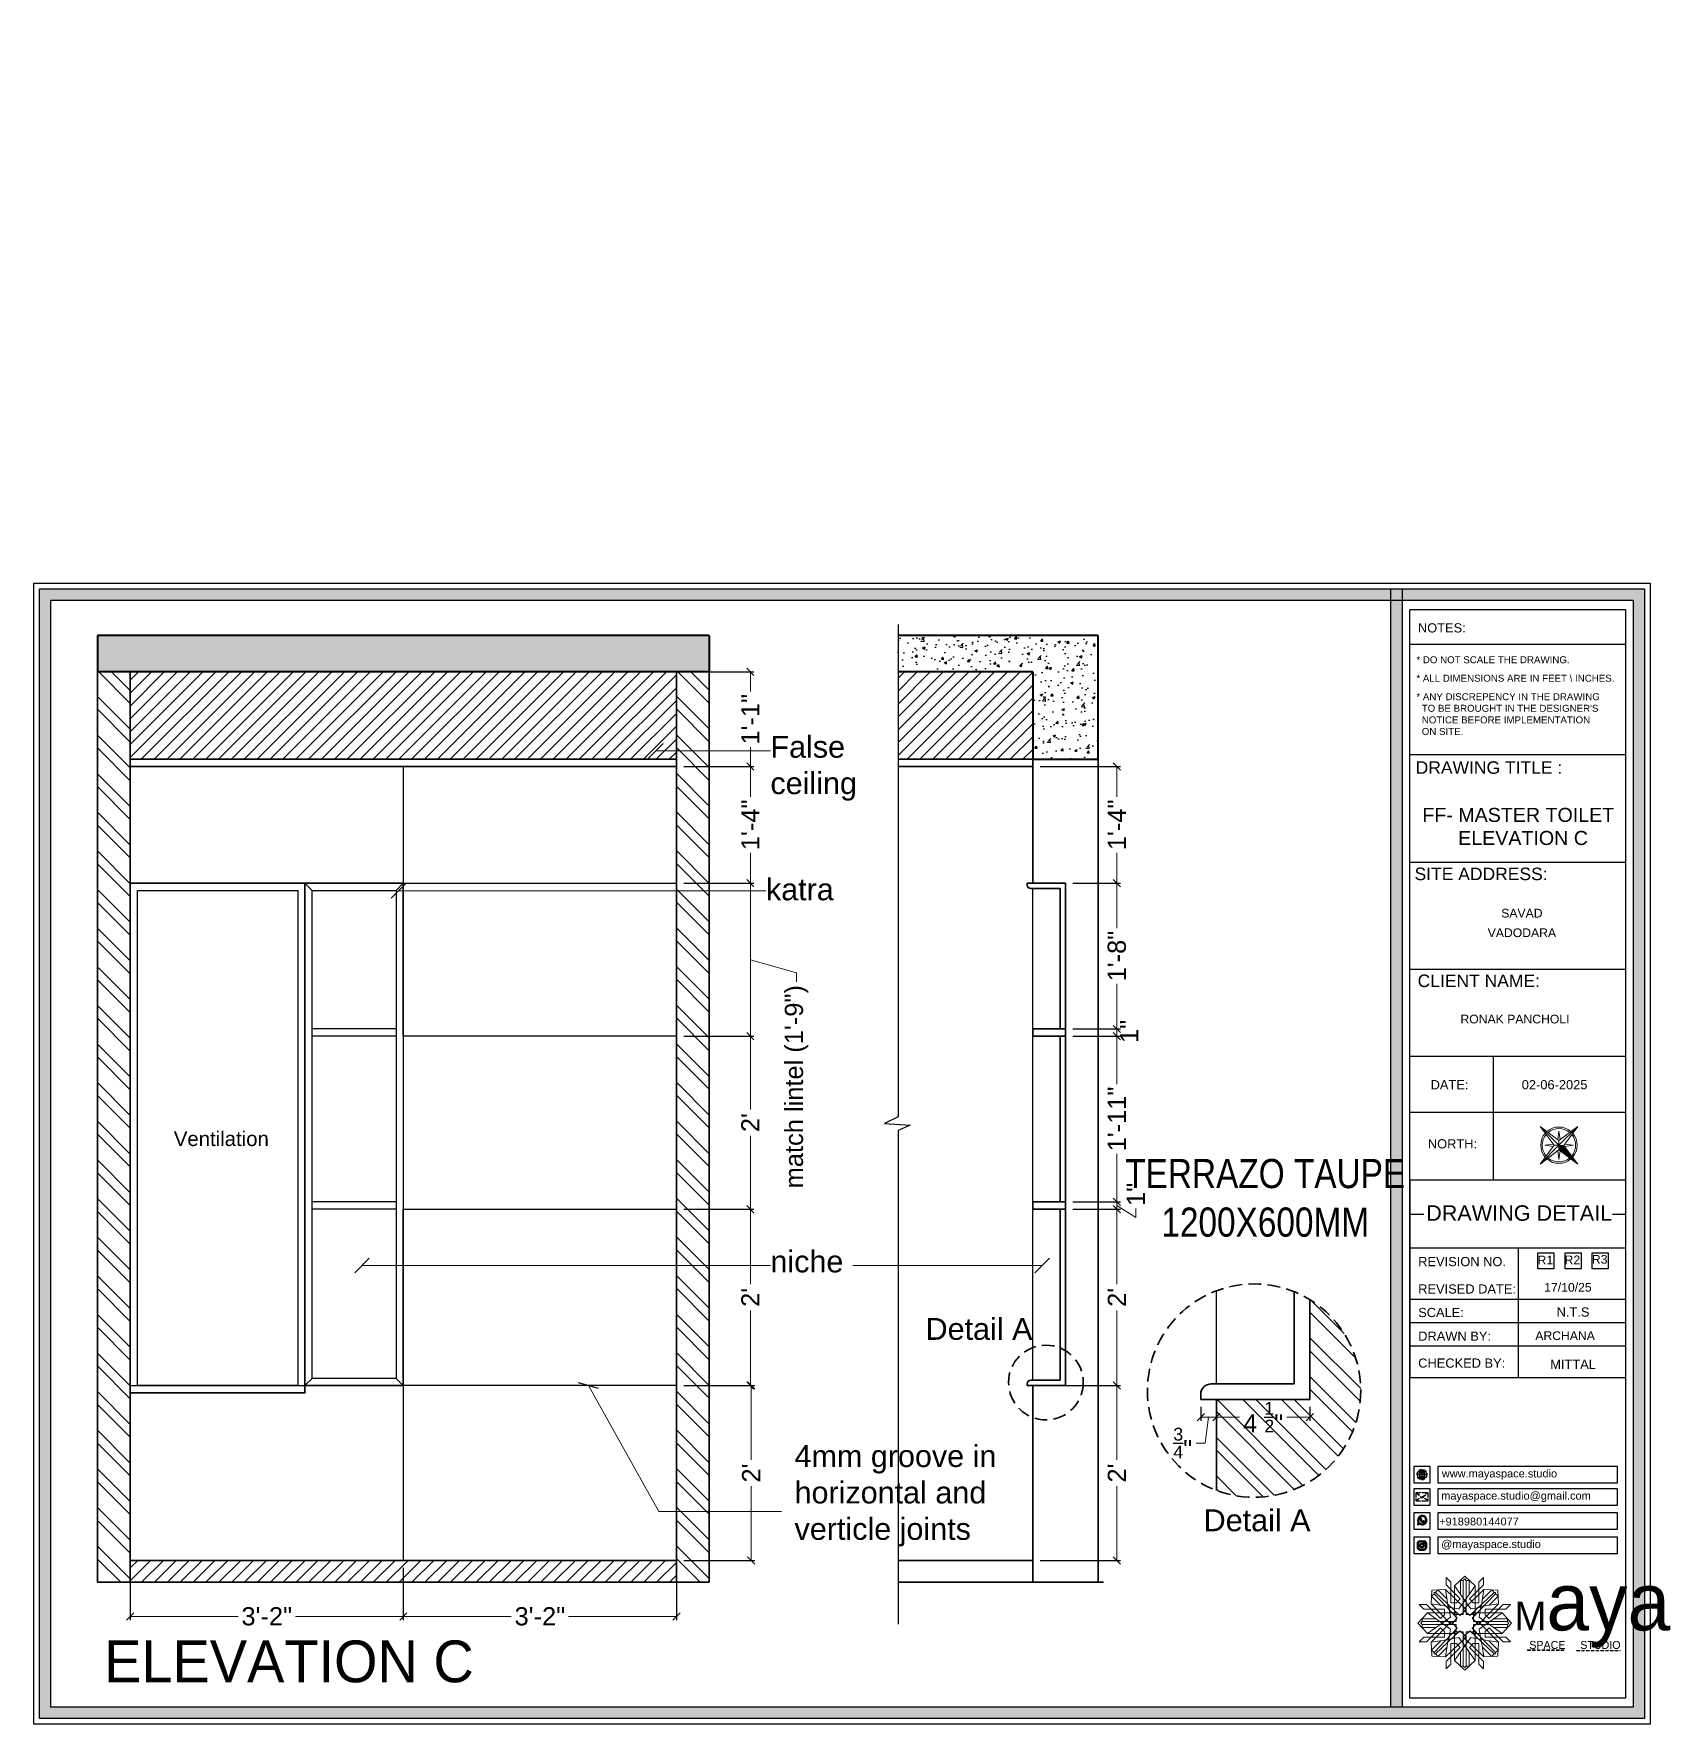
# Model space of a CAD drawing. Header units: millimetres. Extents: x 56222 to 3066687, y -650199 to -121287.
# Drawn here: x 150139 to 150363.8, y -184285.5 to -184053.4 of the extents above; entities that cross this region are included whole.
import ezdxf
from ezdxf.enums import TextEntityAlignment as Align

# ---------------------------------------------------------------- set-up
doc = ezdxf.new("R2010")
doc.units = ezdxf.units.MM
doc.header["$MEASUREMENT"] = 0
doc.header["$PDMODE"] = 35
doc.linetypes.add('DASHED2', pattern=[0.375, 0.25, -0.125])
doc.linetypes.add('DASHEDX2', pattern=[1.5, 1, -0.5])
doc.layers.get('Defpoints').update_dxf_attribs({"color": 220})
doc.layers.add('AR HATCH-7', color=7, linetype='Continuous')
for name, color, linetype, lineweight in [('dim05', 1, 'Continuous', 13), ('Dimension', 10, 'DASHEDX2', 20), ('Electrical', 84, 'Continuous', 30), ('FIRST FLOOR ( TEXT )', 7, 'Continuous', 9), ('Flooring', 253, 'Continuous', 30), ('LABALLING', 1, 'Continuous', 25), ('NAME PLATE', 7, 'Continuous', 25), ('sec. mark', 5, 'Continuous', 25), ('TILE', 14, 'Continuous', 9), ('title block', 7, 'Continuous', 9), ('wall', 7, 'Continuous', 30), ('XX~SLAB ( BEAM )~ ( DIM )', 7, 'Continuous', 9)]:
    doc.layers.add(name, color=color, linetype=linetype, lineweight=lineweight)
doc.layers.add('hatch', color=253, linetype='Continuous', lineweight=0, transparency=0.4)
doc.styles.add('Aerial', font='arial.ttf')
doc.styles.add('Arial', font='arial.ttf')
doc.styles.add('Cn_BT_9 ( BOLD )', font='swisscb.ttf', dxfattribs={"height": 9})
doc.styles.add('DATE', font='swissc.ttf', dxfattribs={"height": 6.75})
doc.styles.add('KATHA', font='swissc.ttf')
doc.styles.get("Standard").update_dxf_attribs({"font": 'arial.ttf', "height": 6})
doc.dimstyles.new('ISO-25', dxfattribs={"dimtxt": 2.5, "dimasz": 1, "dimexe": 0.5, "dimexo": 1, "dimtad": 0, "dimdec": 1, "dimlunit": 4, "dimtxsty": 'Standard', "dimblk": 'OBLIQUE', "dimcen": 2.5, "dimclrd": 1, "dimclre": 1, "dimclrt": 5, "dimadec": 0, "dimazin": 0, "dimtfac": 1, "dimtdec": 1, "dimtmove": 0, "dimatfit": 3, "dimfxl": 1, "dimlwd": -1, "dimarcsym": 0})
doc.dimstyles.new('NEW ', dxfattribs={"dimtxt": 3, "dimasz": 2, "dimexe": 1, "dimexo": 1, "dimgap": 0.089996, "dimtad": 0, "dimtoh": 1, "dimzin": 3, "dimdsep": 46, "dimlunit": 4, "dimtxsty": 'Aerial', "dimblk": 'OBLIQUE', "dimcen": 0.089996, "dimdle": 1, "dimclrd": 252, "dimclre": 252, "dimclrt": 7, "dimadec": 0, "dimazin": 1, "dimtfac": 1, "dimtdec": 0, "dimtofl": 0, "dimtmove": 1, "dimatfit": 3, "dimldrblk": 'OBLIQUE', "dimfxl": 1, "dimtolj": 1, "dimtzin": 0, "dimlwd": 5, "dimlwe": 5, "dimarcsym": 0})

msp = doc.modelspace()

# ---------------------------------------------------------------- texts
at = {"layer": 'Electrical', "color": 240, "true_color": 0xed1f24, "transparency": 33554687}
msp.add_text('Ventilation', height=2, dxfattribs=at).set_placement((150158.274, -184206.146))
at = {"layer": 'FIRST FLOOR ( TEXT )', "color": 1, "insert": (150308.141, -184213.284), "char_height": 4, "attachment_point": 5, "style": 'KATHA'}
msp.add_mtext('TERRAZO TAUPE \\P1200X600MM', dxfattribs=at)
at = {"layer": 'LABALLING', "lineweight": 5, "ltscale": 4, "char_height": 3, "attachment_point": 1}
for s, insert, width in [('False ceiling', (150240.197, -184149.822), 9.22522), ('katra', (150239.583, -184169.397), 9.22522), ('niche', (150240.197, -184220.496), 9.22522), ('Detail A', (150261.503, -184229.756), 18.57901), ('4mm groove in horizontal and verticle joints', (150243.51, -184247.216, 0.5), 34.35798), ('Detail A', (150299.688, -184256.035), 18.57901)]:
    msp.add_mtext(s, dxfattribs=dict(at, insert=insert, width=width))
at = {"layer": 'NAME PLATE', "style": 'Arial'}
for s, height, p in [('NOTES:', 1.2623, (150332.395, -184135.623)), ('DRAWING TITLE : ', 1.71802, (150339.202, -184155.034)), ('FF- MASTER TOILET', 1.92912, (150342.892, -184161.636)), ('ELEVATION C', 1.92912, (150343.548, -184164.808)), ('SITE ADDRESS:', 1.71802, (150337.782, -184169.636)), (' SAVAD ', 1.1985, (150343.385, -184174.765)), ('VADODARA', 1.1985, (150343.385, -184177.456)), ('CLIENT NAME:', 1.71802, (150337.469, -184184.315)), ('RONAK PANCHOLI    ', 1.1985, (150343.367, -184189.307)), ('DATE:', 1.2623, (150333.453, -184198.354)), ('02-06-2025', 1.2623, (150347.879, -184198.354)), ('NORTH:', 1.2623, (150333.856, -184206.47)), ('DRAWING DETAIL', 2.12403, (150343.014, -184216.404)), ('REVISION NO.', 1.26232, (150335.175, -184222.639)), ('REVISED DATE: ', 1.26232, (150336.106, -184226.402)), ('17/10/25', 1.1985, (150349.71, -184226.14)), ('SCALE:', 1.2623, (150332.285, -184229.631)), ('DRAWN BY:', 1.2623, (150334.146, -184232.875)), ('ARCHANA', 1.1985, (150349.319, -184232.785)), ('CHECKED BY:', 1.26232, (150335.126, -184236.578)), ('MITTAL', 1.2623, (150350.415, -184236.745))]:
    msp.add_text(s, height=height, dxfattribs=at).set_placement(p, align=Align.CENTER)
for s, insert, char_height, width, attachment_point in [('* DO NOT SCALE THE DRAWING.', (150328.897, -184138.891, 0), 0.95473, 36.88622, 1), ('* ALL DIMENSIONS ARE IN FEET \\\\ INCHES.', (150328.897, -184141.43, 0), 0.95473, 36.88622, 1), ("* ANY DISCREPENCY IN THE DRAWING \\P  TO BE BROUGHT IN THE DESIGNER'S\\P  NOTICE BEFORE IMPLEMENTATION \\P  ON SITE.", (150328.897, -184143.968, 0), 0.95473, 36.88622, 1), ('R1', (150346.609, -184221.201, 0), 1.1985, 1.649, 2), ('R2', (150350.321, -184221.175, 0), 1.1985, 1.649, 2), ('R3', (150354.068, -184221.102, 0), 1.1985, 1.649, 2), ('N.T.S', (150350.415, -184228.305, 0), 1.2623, 2.46371, 2)]:
    msp.add_mtext(s, dxfattribs=dict(at, insert=insert, char_height=char_height, width=width, attachment_point=attachment_point))
at = {"layer": 'NAME PLATE', "color": 18, "true_color": 0x000000, "char_height": 1.0788, "attachment_point": 1}
for s, width, gutter_width, insert in [('www.mayaspace.studio', 16.93016, 14.162, (150332.393, -184250.569, 0)), ('mayaspace.studio@gmail.com', 10.56221, 8.835, (150332.307, -184253.612, 0)), ('+918980144077', 41.18768, 8.835, (150332.028, -184257.161, 0)), ('@mayaspace.studio', 10.56221, 8.835, (150332.307, -184260.262, 0))]:
    msp.add_mtext_dynamic_manual_height_columns(s, width=width, gutter_width=gutter_width, heights=[0], dxfattribs=dict(at, insert=insert))
at = {"layer": 'sec. mark', "lineweight": 20, "insert": (150143.977, -184274.035), "char_height": 5.74001, "attachment_point": 1, "style": 'DATE'}
msp.add_mtext_dynamic_manual_height_columns('\\pxqc;{\\fCentury Gothic|b0|i0|c0|p34;\\C5;ELEVATION C}', width=60.21435, gutter_width=1, heights=[0], dxfattribs=at)
at = {"layer": 'TILE', "color": 5, "linetype": 'Continuous', "lineweight": 25, "insert": (150327.386, -184053.421), "char_height": 9, "width": 62.00084, "attachment_point": 1, "style": 'Cn_BT_9 ( BOLD )'}
msp.add_mtext('\\A1;', dxfattribs=at)

# ---------------------------------------------------------------- blocks, each defined once
blk = doc.blocks.new('FSFSF')
at = {"color": 42, "lineweight": 5, "true_color": 0xe0ac11}
for p, q in [((28600.03, 143.51), (28600.03, 140.16)), ((28602.15, 141.41), (28600.03, 143.51)), ((28606.47, 133.76), (28600.03, 140.16)), ((28602.15, 141.41), (28602.15, 131.95)), ((28603.86, 139.69), (28608.58, 144.08)), ((28603.86, 126.58), (28603.86, 139.69)), ((28603.86, 139.69), (28608.58, 133.02)), ((28607.9, 142.22), (28606.58, 142.22)), ((28606.58, 142.22), (28606.58, 135.84)), ((28607.9, 142.22), (28608.58, 142.85)), ((28607.9, 142.22), (28607.9, 126.58)), ((28613.31, 139.69), (28608.58, 144.08)), ((28609.27, 142.22), (28608.59, 142.85)), ((28613.31, 139.69), (28608.59, 133.02)), ((28609.27, 142.22), (28609.27, 126.58)), ((28609.27, 142.22), (28610.59, 142.22)), ((28610.59, 142.22), (28610.59, 135.84)), ((28610.7, 133.76), (28617.14, 140.16)), ((28613.31, 126.58), (28613.31, 139.69)), ((28615.02, 141.41), (28617.14, 143.51)), ((28615.02, 141.41), (28615.02, 131.95)), ((28617.14, 143.51), (28617.14, 140.16)), ((28593.19, 131.45), (28593.54, 137.71)), ((28593.39, 135), (28594.56, 136.12)), ((28593.39, 135), (28597.6, 130.78)), ((28599.8, 138.06), (28593.54, 137.71)), ((28595.12, 136.69), (28594.53, 136.69)), ((28594.56, 136.12), (28594.56, 136.71)), ((28605.17, 124.98), (28594.56, 136.12)), ((28596.24, 137.86), (28595.12, 136.69)), ((28606.27, 126.08), (28595.12, 136.69)), ((28596.24, 137.86), (28600.47, 133.65)), ((28601.03, 130), (28599.8, 138.06)), ((28599.8, 138.05), (28608.58, 129.56)), ((28604.75, 131.95), (28602.15, 131.95)), ((28606.47, 133.76), (28604.75, 131.95)), ((28605.86, 129.18), (28608.58, 133.02)), ((28617.37, 138.05), (28608.59, 129.56)), ((28611.31, 129.18), (28608.59, 133.02)), ((28610.7, 133.76), (28612.42, 131.95)), ((28610.9, 126.08), (28622.05, 136.69)), ((28612.02, 124.98), (28622.62, 136.12)), ((28612.42, 131.95), (28615.02, 131.95)), ((28616.14, 130), (28617.37, 138.06)), ((28620.93, 137.86), (28616.7, 133.65)), ((28617.37, 138.06), (28623.63, 137.71)), ((28623.8, 135), (28619.59, 130.78)), ((28620.93, 137.86), (28622.05, 136.69)), ((28622.05, 136.69), (28622.64, 136.69)), ((28622.62, 136.12), (28622.62, 136.71)), ((28623.8, 135), (28622.62, 136.12)), ((28624, 131.45), (28623.65, 137.71)), ((28591.56, 127.39), (28587.17, 122.66)), ((28587.73, 131.22), (28591.08, 131.22)), ((28589.84, 129.1), (28587.73, 131.22)), ((28589.03, 123.35), (28589.03, 124.67)), ((28589.03, 124.67), (28595.4, 124.67)), ((28589.84, 129.1), (28599.29, 129.1)), ((28597.49, 124.78), (28591.08, 131.22)), ((28604.66, 127.39), (28591.56, 127.39)), ((28591.56, 127.39), (28598.23, 122.67)), ((28593.19, 131.45), (28601.69, 122.67)), ((28601.25, 130.22), (28593.19, 131.45)), ((28597.49, 124.78), (28599.29, 126.5)), ((28602.07, 125.39), (28598.23, 122.67)), ((28599.29, 126.5), (28599.29, 129.1)), ((28605.86, 129.18), (28601.03, 130)), ((28602.07, 125.39), (28601.25, 130.22)), ((28605.17, 124.98), (28602.97, 122.67)), ((28603.68, 126.54), (28603.68, 127.39)), ((28604.66, 126.54), (28603.68, 126.54)), ((28604.71, 127.57), (28603.86, 127.57)), ((28607.9, 126.58), (28603.86, 126.58)), ((28604.66, 123.35), (28604.66, 127.39)), ((28604.7, 126.58), (28604.71, 127.57)), ((28606.27, 126.08), (28608.58, 128.27)), ((28607.9, 128.92), (28608.58, 129.56)), ((28607.9, 128.92), (28608.58, 128.27)), ((28609.27, 128.92), (28608.59, 129.56)), ((28609.27, 128.92), (28608.59, 128.27)), ((28610.9, 126.08), (28608.59, 128.27)), ((28609.27, 126.58), (28613.31, 126.58)), ((28611.31, 129.18), (28616.14, 130)), ((28612.02, 124.98), (28614.21, 122.67)), ((28612.46, 126.58), (28612.46, 127.57)), ((28612.46, 127.57), (28613.31, 127.57)), ((28612.52, 123.35), (28612.52, 127.39)), ((28612.52, 127.39), (28625.63, 127.39)), ((28612.52, 126.54), (28613.51, 126.54)), ((28613.51, 126.54), (28613.51, 127.39)), ((28615.12, 125.39), (28615.94, 130.22)), ((28615.12, 125.39), (28618.96, 122.67)), ((28623.99, 131.45), (28615.5, 122.67)), ((28615.94, 130.22), (28624, 131.45)), ((28627.34, 129.1), (28617.89, 129.1)), ((28617.89, 126.5), (28617.89, 129.1)), ((28619.7, 124.78), (28617.89, 126.5)), ((28625.63, 127.39), (28618.96, 122.67)), ((28619.7, 124.78), (28626.1, 131.22)), ((28628.16, 124.67), (28621.78, 124.67)), ((28625.63, 127.39), (28630.02, 122.66)), ((28629.45, 131.22), (28626.1, 131.22)), ((28627.34, 129.1), (28629.45, 131.22)), ((28628.16, 123.35), (28628.16, 124.67)), ((28591.56, 117.94), (28587.17, 122.66)), ((28589.84, 116.23), (28587.73, 114.11)), ((28589.03, 123.35), (28588.4, 122.67)), ((28589.03, 121.98), (28588.4, 122.65)), ((28589.03, 123.35), (28604.66, 123.35)), ((28589.03, 121.98), (28604.66, 121.98)), ((28589.03, 121.98), (28589.03, 120.66)), ((28589.03, 120.66), (28595.4, 120.66)), ((28589.84, 116.23), (28599.29, 116.23)), ((28597.49, 120.54), (28591.08, 114.11)), ((28591.56, 117.94), (28598.23, 122.65)), ((28604.66, 117.94), (28591.56, 117.94)), ((28593.19, 113.88), (28601.69, 122.65)), ((28605.17, 120.35), (28594.56, 109.2)), ((28606.27, 119.15), (28595.12, 108.54)), ((28597.49, 120.54), (28599.29, 118.83)), ((28602.07, 119.94), (28598.23, 122.65)), ((28599.29, 118.83), (28599.29, 116.23)), ((28605.86, 116.05), (28601.03, 115.23)), ((28602.07, 119.94), (28601.25, 115.1)), ((28602.33, 123.35), (28601.69, 122.67)), ((28602.33, 121.98), (28601.69, 122.65)), ((28602.33, 123.35), (28602.97, 122.67)), ((28602.33, 121.98), (28602.97, 122.65)), ((28605.17, 120.35), (28602.97, 122.65)), ((28604.66, 118.78), (28603.68, 118.78)), ((28603.68, 118.78), (28603.68, 117.94)), ((28607.9, 118.65), (28603.86, 118.65)), ((28603.86, 118.65), (28603.86, 105.54)), ((28604.71, 117.66), (28603.86, 117.66)), ((28604.66, 121.98), (28604.66, 117.94)), ((28604.7, 118.65), (28604.71, 117.66)), ((28605.86, 116.05), (28608.58, 112.21)), ((28606.27, 119.15), (28608.58, 116.96)), ((28607.9, 103.01), (28607.9, 118.65)), ((28607.9, 116.31), (28608.58, 116.96)), ((28607.9, 116.31), (28608.58, 115.67)), ((28610.9, 119.15), (28608.59, 116.96)), ((28609.27, 116.31), (28608.59, 116.96)), ((28609.27, 116.31), (28608.59, 115.67)), ((28611.31, 116.05), (28608.59, 112.21)), ((28609.27, 118.65), (28613.31, 118.65)), ((28609.27, 103.01), (28609.27, 118.65)), ((28610.9, 119.15), (28622.05, 108.54)), ((28611.31, 116.05), (28616.14, 115.23)), ((28612.02, 120.35), (28614.21, 122.65)), ((28612.02, 120.35), (28622.62, 109.2)), ((28612.46, 118.65), (28612.46, 117.66)), ((28612.46, 117.66), (28613.31, 117.66)), ((28628.16, 123.35), (28612.52, 123.35)), ((28612.52, 121.98), (28612.52, 117.94)), ((28628.16, 121.98), (28612.52, 121.98)), ((28612.52, 118.78), (28613.51, 118.78)), ((28612.52, 117.94), (28625.63, 117.94)), ((28613.31, 118.65), (28613.31, 105.54)), ((28613.51, 118.78), (28613.51, 117.94)), ((28614.85, 123.35), (28614.21, 122.67)), ((28614.85, 121.98), (28614.21, 122.65)), ((28614.85, 123.35), (28615.5, 122.67)), ((28614.85, 121.98), (28615.5, 122.65)), ((28615.12, 119.94), (28618.96, 122.65)), ((28615.12, 119.94), (28615.94, 115.1)), ((28623.99, 113.88), (28615.5, 122.65)), ((28619.7, 120.54), (28617.89, 118.83)), ((28617.89, 118.83), (28617.89, 116.23)), ((28627.34, 116.23), (28617.89, 116.23)), ((28625.63, 117.94), (28618.96, 122.65)), ((28619.7, 120.54), (28626.1, 114.11)), ((28628.16, 120.66), (28621.78, 120.66)), ((28625.63, 117.94), (28630.02, 122.66)), ((28627.34, 116.23), (28629.45, 114.11)), ((28628.16, 123.35), (28628.78, 122.67)), ((28628.16, 121.98), (28628.78, 122.65)), ((28628.16, 121.98), (28628.16, 120.66)), ((28587.73, 114.11), (28591.08, 114.11)), ((28601.25, 115.1), (28593.19, 113.87)), ((28593.19, 113.87), (28593.54, 107.62)), ((28593.39, 110.32), (28597.6, 114.55)), ((28593.39, 110.32), (28594.56, 109.2)), ((28595.12, 108.54), (28594.53, 108.54)), ((28594.56, 109.2), (28594.56, 108.61)), ((28596.24, 107.37), (28595.12, 108.54)), ((28596.24, 107.37), (28600.47, 111.58)), ((28599.8, 107.17), (28608.58, 115.67)), ((28601.03, 115.23), (28599.8, 107.17)), ((28606.47, 111.47), (28600.03, 105.07)), ((28602.15, 103.82), (28602.15, 113.27)), ((28604.75, 113.27), (28602.15, 113.27)), ((28603.86, 105.54), (28608.58, 112.21)), ((28606.47, 111.47), (28604.75, 113.27)), ((28606.58, 103.01), (28606.58, 109.38)), ((28617.37, 107.17), (28608.59, 115.67)), ((28613.31, 105.54), (28608.59, 112.21)), ((28610.59, 103.01), (28610.59, 109.38)), ((28610.7, 111.47), (28612.42, 113.27)), ((28610.7, 111.47), (28617.14, 105.07)), ((28612.42, 113.27), (28615.02, 113.27)), ((28615.02, 103.82), (28615.02, 113.27)), ((28615.94, 115.1), (28624, 113.87)), ((28616.14, 115.23), (28617.37, 107.17)), ((28620.93, 107.37), (28616.7, 111.58)), ((28623.8, 110.32), (28619.59, 114.55)), ((28620.93, 107.37), (28622.05, 108.54)), ((28622.05, 108.54), (28622.64, 108.54)), ((28623.8, 110.32), (28622.62, 109.2)), ((28622.62, 109.2), (28622.62, 108.61)), ((28624, 113.87), (28623.65, 107.62)), ((28629.45, 114.11), (28626.1, 114.11)), ((28599.8, 107.17), (28593.54, 107.52)), ((28600.03, 101.71), (28600.03, 105.07)), ((28602.15, 103.82), (28600.03, 101.71)), ((28603.86, 105.54), (28608.58, 101.15)), ((28607.9, 103.01), (28606.58, 103.01)), ((28607.9, 103.01), (28608.58, 102.38)), ((28613.31, 105.54), (28608.58, 101.15)), ((28609.27, 103.01), (28608.59, 102.38)), ((28609.27, 103.01), (28610.59, 103.01)), ((28615.02, 103.82), (28617.14, 101.71)), ((28617.14, 101.71), (28617.14, 105.07)), ((28617.37, 107.17), (28623.63, 107.52))]:
    blk.add_line(p, q, dxfattribs=at)
blk = doc.blocks.new('hgwg')
at = {"layer": 'Dimension', "true_color": 0xd39e00}
h = blk.add_hatch(color=42, dxfattribs=at)
h.dxf.hatch_style = 1
h.paths.add_polyline_path([(27505.71, 45.05), (27494.27, 45.05), (27494.27, 44.9), (27505.71, 44.9)])
h = blk.add_hatch(color=42, dxfattribs=at)
h.dxf.hatch_style = 1
h.paths.add_polyline_path([(27523.3, 44.9), (27509.68, 44.9), (27509.68, 44.75), (27523.3, 44.75)])
at = {"layer": 'Dimension', "color": 42, "true_color": 0xd39e00}
for p, q in [((27494.27, 45.05), (27505.71, 45.05)), ((27494.27, 44.9), (27494.27, 45.05)), ((27494.27, 44.9), (27505.71, 44.9)), ((27505.71, 45.05), (27505.71, 44.9)), ((27509.68, 44.9), (27523.3, 44.9)), ((27509.68, 44.9), (27509.68, 44.75)), ((27509.68, 44.75), (27523.3, 44.75)), ((27523.3, 44.75), (27523.3, 44.9))]:
    blk.add_line(p, q, dxfattribs=at)
at = {"layer": 'Dimension', "color": 42, "true_color": 0xd39e00, "attachment_point": 1}
for s, width, insert, char_height in [('{\\fCinzel|b0|i0|c0|p2;\\H1.5x;M\\fAmsterdam One|b0|i0|c0|p2;\\H2x;aya}', 85.3277, (27490.17, 69.17), 6), ('{\\fCinzel|b0|i0|c0|p2;SPACE     STUDIO}', 66.129, (27494.83, 47.86), 2.5)]:
    blk.add_mtext_dynamic_manual_height_columns(s, width=width, gutter_width=30, heights=[0], dxfattribs=dict(at, insert=insert, char_height=char_height))
blk = doc.blocks.new('QEGW4TG')
at = {"layer": 'Dimension', "true_color": 0x000000}
h = blk.add_hatch(color=18, dxfattribs=at)
h.dxf.hatch_style = 1
h.paths.add_polyline_path([(2.69, 1.93, 0.170513), (2.95, 1.97, 0.190337), (3.11, 2.18, 0.316231), (3.07, 2.28), (2.79, 2.37, 0.273721), (2.69, 2.34, 0.040749), (2.63, 2.27, -0.441282), (2.53, 2.25, -0.11828), (2.06, 2.64, -0.441282), (2.07, 2.74, 0.040749), (2.13, 2.81, 0.290083), (2.14, 2.92), (2.01, 3.18, 0.316231), (1.91, 3.2, 0.190337), (1.73, 3, 0.170513), (1.72, 2.74, 0.252784)], flags=0)
h.paths.add_polyline_path([(1.19, 1.98), (1.03, 1.3, 0.550912), (1.11, 1.23), (1.75, 1.39, 6.344125)])
h.paths.add_polyline_path([(1.81, 1.7), (1.4, 1.6), (1.5, 2.03, -9.071339)], flags=16)
h.paths.add_polyline_path([(3.11, 2.16, -0.17811), (2.95, 1.97, -0.170513), (2.69, 1.93, -0.252784), (1.72, 2.74, -0.170513), (1.73, 3, -0.17811), (1.89, 3.19, -0.370089), (2.01, 3.18), (2.14, 2.92, -0.307185), (2.13, 2.8, -0.041087), (2.06, 2.73, 0.321676), (2.05, 2.65, 0.126524), (2.55, 2.24, 0.312216), (2.62, 2.26, -0.041087), (2.68, 2.34, -0.290673), (2.79, 2.37), (3.07, 2.28, -0.370089)], flags=0)
h = blk.add_hatch(color=18, dxfattribs=at)
h.dxf.hatch_style = 1
h.paths.add_polyline_path([(2.79, 2.37, 0.273721), (2.69, 2.34, 0.040749), (2.63, 2.27, -0.441282), (2.53, 2.25, -0.11828), (2.06, 2.64, -0.441282), (2.07, 2.74, 0.040749), (2.13, 2.81, 0.290083), (2.14, 2.92), (2.01, 3.18, 0.316231), (1.91, 3.2, 0.190337), (1.73, 3, 0.170513), (1.72, 2.74, 0.252784), (2.69, 1.93, 0.170513), (2.95, 1.97, 0.190337), (3.11, 2.18, 0.316231), (3.07, 2.28)])
for p, q in [((1.19, 1.98), (1.03, 1.3)), ((1.1, 1.23), (1.75, 1.39)), ((1.5, 2.03), (1.4, 1.6)), ((1.4, 1.6), (1.81, 1.7)), ((2.01, 3.18), (2.14, 2.92)), ((3.07, 2.28), (2.8, 2.36))]:
    blk.add_line(p, q)
blk.add_lwpolyline([(0, 0), (4.68, 0), (4.68, 4.68), (0, 4.68)], close=True)
for centre, radius, start, end in [((1.09, 1.29), 0.0598, 164.8483, 282.1458), ((2.39, 2.56), 1.34, 241.4727, 205.6422), ((2.39, 2.56), 1.04, 235.9962, 210.8333), ((2.09, 2.87), 0.39, 159.7007, 198.4072), ((2.96, 3.23), 1.33, 201.4218, 258.1669), ((2.07, 2.87), 0.364, 118.9685, 159.3648), ((1.94, 3.12), 0.0896, 41.8985, 123.1344), ((2.11, 2.68), 0.066, 135.9932, 224.8892), ((1.67, 3.16), 0.586, 312.4617, 321.8728), ((3.12, 3.42), 1.31, 216.5455, 243.5279), ((2.05, 2.87), 0.104, 320.3924, 28.6971), ((2.57, 2.3), 0.066, 234.2482, 323.1441), ((3.11, 1.94), 0.586, 137.2645, 146.6756), ((2.76, 2.27), 0.104, 70.4402, 138.745), ((2.75, 2.31), 0.39, 260.7301, 299.4366), ((2.76, 2.29), 0.364, 299.7725, 340.1688), ((3.03, 2.2), 0.0896, 336.0029, 57.2388)]:
    blk.add_arc(centre, radius, start, end)
blk = doc.blocks.new('ASGERG')
at = {"layer": 'Dimension', "true_color": 0x000000}
h = blk.add_hatch(color=18, dxfattribs=at)
h.dxf.hatch_style = 1
h.paths.add_polyline_path([(0.99, 1.7, 0.353872), (1.69, 1.03), (2.96, 1.03, 0.353872), (3.66, 1.7), (3.66, 2.99, 0.353872), (2.96, 3.67), (1.69, 3.67, 0.353872), (0.99, 2.99)])
h.paths.add_polyline_path([(1.27, 2.97, -0.353872), (1.72, 3.4), (2.94, 3.4, -0.353872), (3.38, 2.97), (3.38, 1.72, -0.353872), (2.94, 1.3), (1.72, 1.3, -0.353872), (1.27, 1.72)], flags=16)
h.paths.add_polyline_path([(3.02, 2.35, -1), (1.64, 2.35, -1)], flags=0)
h.paths.add_polyline_path([(2.74, 2.35, -1), (1.92, 2.35, -1)], flags=0)
h.paths.add_polyline_path([(2.86, 3.02, -1), (3.19, 3.02, -1)], flags=0)
h.paths.add_polyline_path([(1.64, 2.35, 1), (3.02, 2.35, 1)], flags=0)
h = blk.add_hatch(color=18, dxfattribs=at)
h.dxf.hatch_style = 1
h.paths.add_polyline_path([(1.64, 2.35, 1), (3.02, 2.35, 1)])
h.paths.add_polyline_path([(2.74, 2.35, -1), (1.92, 2.35, -1)], flags=16)
h = blk.add_hatch(color=18, dxfattribs=at)
h.dxf.hatch_style = 1
h.paths.add_polyline_path([(3.19, 3.02, 1), (2.86, 3.02, 1)])
for p, q in [((0.99, 2.99), (0.99, 1.7)), ((1.27, 2.97), (1.27, 1.72)), ((1.69, 3.67), (2.96, 3.67)), ((1.69, 1.03), (2.96, 1.03)), ((2.94, 3.4), (1.72, 3.4)), ((2.94, 1.3), (1.72, 1.3)), ((3.38, 2.97), (3.38, 1.72)), ((3.66, 2.99), (3.66, 1.7))]:
    blk.add_line(p, q)
blk.add_lwpolyline([(0, 0), (4.68, 0), (4.68, 4.68), (0, 4.68)], close=True)
for centre, radius in [((2.33, 2.35), 0.694), ((2.33, 2.35), 0.414), ((3.02, 3.02), 0.168)]:
    blk.add_circle(centre, radius)
for centre, radius, start, end in [((1.76, 2.89), 0.778, 94.8631, 172.8127), ((1.76, 1.8), 0.778, 187.1873, 265.1369), ((1.76, 2.91), 0.491, 94.8631, 172.8127), ((1.76, 1.78), 0.491, 187.1873, 265.1369), ((2.9, 2.91), 0.491, 7.1873, 85.1369), ((2.9, 1.78), 0.491, 274.8631, 352.8127), ((2.89, 2.89), 0.778, 7.1873, 85.1369), ((2.89, 1.8), 0.778, 274.8631, 352.8127)]:
    blk.add_arc(centre, radius, start, end)
blk = doc.blocks.new('ETYETE')
at = {"layer": 'Dimension', "true_color": 0x000000}
h = blk.add_hatch(color=18, dxfattribs=at)
h.dxf.hatch_style = 1
h.paths.add_polyline_path([(3.76, 1.14, 0.414214), (4.12, 1.5), (4.12, 3.29, 0.414214), (3.76, 3.65), (0.92, 3.65, 0.414214), (0.56, 3.29), (0.56, 1.5, 0.414214), (0.92, 1.14)])
h.paths.add_polyline_path([(2.61, 2.22), (3.92, 1.34, -0.198912), (3.76, 1.28), (0.92, 1.28, -0.198912), (0.76, 1.34), (2.08, 2.22), (2.34, 1.98)], flags=16)
h.paths.add_polyline_path([(2.34, 2.16), (0.89, 3.51, -0.028783), (0.92, 3.52), (3.76, 3.52, -0.028783), (3.79, 3.51)], flags=16)
h.paths.add_polyline_path([(2.71, 2.32), (3.92, 3.45, -0.202482), (3.99, 3.29), (3.99, 1.5, -0.043076), (3.98, 1.46)], flags=16)
h.paths.add_polyline_path([(1.98, 2.32), (0.7, 1.46, -0.043076), (0.7, 1.5), (0.7, 3.29, -0.202482), (0.76, 3.45)], flags=16)
blk.add_lwpolyline([(0, 0), (4.68, 0), (4.68, 4.68), (0, 4.68)], close=True)
at = {"layer": 'Dimension', "color": 18, "true_color": 0x000000}
for p, q in [((0.56, 3.29), (0.56, 1.5)), ((0.7, 3.29), (0.7, 1.5)), ((0.7, 1.46), (1.98, 2.32)), ((0.76, 3.45), (1.98, 2.32)), ((0.76, 1.34), (2.08, 2.22)), ((0.89, 3.51), (2.34, 2.16)), ((0.92, 3.65), (3.76, 3.65)), ((0.92, 3.52), (3.76, 3.52)), ((0.92, 1.28), (3.76, 1.28)), ((0.92, 1.14), (3.76, 1.14)), ((2.08, 2.22), (2.34, 1.98)), ((2.34, 2.16), (3.79, 3.51)), ((2.34, 1.98), (2.61, 2.22)), ((3.92, 1.34), (2.61, 2.22)), ((2.71, 2.32), (3.92, 3.45)), ((3.98, 1.46), (2.71, 2.32)), ((3.99, 3.29), (3.99, 1.5)), ((4.12, 3.29), (4.12, 1.5))]:
    blk.add_line(p, q, dxfattribs=at)
for centre, radius, start, end in [((0.92, 3.29), 0.358, 90, 180), ((0.92, 1.5), 0.358, 180, 270), ((0.92, 3.29), 0.224, 134.2136, 180), ((0.92, 1.5), 0.224, 180, 189.8662), ((0.92, 1.5), 0.224, 225, 270), ((0.92, 3.29), 0.224, 90, 96.5948), ((3.76, 3.29), 0.358, 0, 90), ((3.76, 3.29), 0.224, 83.4052, 90), ((3.76, 1.5), 0.358, 270, 0), ((3.76, 1.5), 0.224, 270, 315), ((3.76, 3.29), 0.224, 0, 45.7864), ((3.76, 1.5), 0.224, 350.1338, 0)]:
    blk.add_arc(centre, radius, start, end, dxfattribs=at)
blk = doc.blocks.new('DTGWEGEARG')
at = {"layer": 'Dimension', "true_color": 0x000000}
h = blk.add_hatch(color=18, dxfattribs=at)
h.dxf.hatch_style = 1
h.paths.add_polyline_path([(3.83, 2.34, 1), (0.85, 2.34, 1)])
h.paths.add_polyline_path([(2.51, 1.01, 0.105795), (2.96, 1.58, -0.055205), (3.3, 1.41, -0.169822)], flags=16)
h.paths.add_polyline_path([(2.41, 1.12), (2.41, 1.69, -0.058279), (2.81, 1.63, -0.103353)], flags=16)
h.paths.add_polyline_path([(2.26, 1.13, -0.101741), (1.87, 1.63, -0.057171), (2.26, 1.69)], flags=16)
h.paths.add_polyline_path([(2.17, 1.01, -0.169822), (1.38, 1.41, -0.055205), (1.72, 1.58, 0.105795)], flags=16)
h.paths.add_polyline_path([(3.02, 1.72, 0.081336), (3.13, 2.27), (3.68, 2.27, -0.152069), (3.4, 1.52, 0.05687)], flags=16)
h.paths.add_polyline_path([(2.87, 1.77, 0.061945), (2.41, 1.84), (2.41, 2.27), (2.98, 2.27, -0.081344)], flags=16)
h.paths.add_polyline_path([(2.26, 1.84, 0.060923), (1.8, 1.77, -0.081344), (1.7, 2.27), (2.26, 2.27)], flags=16)
h.paths.add_polyline_path([(1.66, 1.72, 0.05687), (1.28, 1.52, -0.152069), (1, 2.27), (1.55, 2.27, 0.081336)], flags=16)
h.paths.add_polyline_path([(2.41, 2.42), (2.41, 2.83, 0.061945), (2.87, 2.91, -0.080009), (2.98, 2.42)], flags=16)
h.paths.add_polyline_path([(3.13, 2.42, 0.080116), (3.02, 2.96, 0.05687), (3.4, 3.16, 0.028258), (3.3, 3.27, -0.055205), (2.96, 3.1, 0.105795), (2.51, 3.67, -0.36029), (3.68, 2.42)], flags=16)
h.paths.add_polyline_path([(2.26, 2.42), (1.7, 2.42, -0.080009), (1.8, 2.91, 0.060923), (2.26, 2.84)], flags=16)
h.paths.add_polyline_path([(1.55, 2.42), (1, 2.42, -0.150466), (1.28, 3.16, 0.05687), (1.66, 2.96, 0.080116)], flags=16)
h.paths.add_polyline_path([(2.41, 2.98), (2.41, 3.56, -0.103353), (2.81, 3.05, -0.058279)], flags=16)
h.paths.add_polyline_path([(2.26, 2.99, -0.057171), (1.87, 3.05, -0.101741), (2.26, 3.55)], flags=16)
h.paths.add_polyline_path([(1.72, 3.1, -0.055205), (1.38, 3.27, -0.169822), (2.17, 3.67, 0.105795)], flags=16)
blk.add_lwpolyline([(0, 0), (4.68, 0), (4.68, 4.68), (0, 4.68)], close=True)
at = {"layer": 'Dimension', "color": 18, "true_color": 0x000000}
for p, q in [((1, 2.42), (1.55, 2.42)), ((1, 2.27), (1.55, 2.27)), ((1.7, 2.42), (2.26, 2.42)), ((1.7, 2.27), (2.26, 2.27)), ((2.26, 3.55), (2.26, 2.99)), ((2.26, 2.84), (2.26, 2.42)), ((2.26, 2.27), (2.26, 1.84)), ((2.26, 1.69), (2.26, 1.13)), ((2.41, 3.56), (2.41, 2.98)), ((2.41, 2.83), (2.41, 2.42)), ((2.41, 2.42), (2.98, 2.42)), ((2.41, 2.27), (2.98, 2.27)), ((2.41, 2.27), (2.41, 1.84)), ((2.41, 1.69), (2.41, 1.12)), ((3.13, 2.42), (3.68, 2.42)), ((3.13, 2.27), (3.68, 2.27))]:
    blk.add_line(p, q, dxfattribs=at)
blk.add_circle((2.34, 2.34), 1.49, dxfattribs=at)
for centre, radius, start, end in [((2.34, 2.34), 1.34, 142.3819, 176.6093), ((2.34, 2.34), 1.34, 183.0315, 217.6181), ((2.34, 4.74), 1.9, 236.1399, 249.1595), ((2.34, -0.06), 1.9, 110.8405, 123.8601), ((2.34, 2.34), 1.34, 97.3549, 135.9073), ((2.34, 4.74), 1.75, 236.7417, 249.3811), ((2.34, -0.06), 1.75, 110.6189, 123.2583), ((2.34, 2.34), 1.34, 224.0927, 262.6451), ((3.28, 2.34), 1.73, 159.0567, 177.3789), ((3.28, 2.34), 1.73, 182.3435, 200.9433), ((3.28, 2.34), 1.58, 158.8325, 177.1302), ((3.28, 2.34), 1.58, 182.5658, 201.1675), ((3.28, 2.34), 1.73, 129.9301, 154.0867), ((3.28, 2.34), 1.73, 205.9133, 230.0699), ((2.34, 4.74), 1.9, 253.6799, 267.6253), ((2.34, -0.06), 1.9, 92.3747, 106.3201), ((3.28, 2.34), 1.58, 130.1073, 153.3446), ((2.34, 4.74), 1.75, 254.3336, 267.422), ((2.34, -0.06), 1.75, 92.578, 105.6664), ((3.28, 2.34), 1.58, 206.6554, 229.8927), ((1.4, 2.34), 1.58, 26.6554, 50.2584), ((2.34, 4.74), 1.75, 272.3248, 285.6664), ((2.34, 4.74), 1.9, 272.1415, 286.3201), ((2.34, -0.06), 1.9, 73.6799, 87.8585), ((2.34, -0.06), 1.75, 74.3336, 87.6752), ((1.4, 2.34), 1.58, 309.7416, 333.3446), ((2.34, 2.34), 1.34, 3.3907, 82.6451), ((1.4, 2.34), 1.73, 25.9133, 50.0699), ((1.4, 2.34), 1.73, 309.9301, 334.0867), ((2.34, 2.34), 1.34, 277.3549, 315.9073), ((1.4, 2.34), 1.58, 2.8698, 21.1675), ((1.4, 2.34), 1.58, 338.8325, 357.4342), ((2.34, 4.74), 1.75, 290.6189, 303.2583), ((2.34, -0.06), 1.75, 56.7417, 69.3811), ((2.34, 4.74), 1.9, 290.8405, 303.8601), ((1.4, 2.34), 1.73, 2.6211, 20.9433), ((1.4, 2.34), 1.73, 339.0567, 357.6565), ((2.34, -0.06), 1.9, 56.1399, 69.1595), ((2.34, 2.34), 1.34, 322.3819, 356.9685)]:
    blk.add_arc(centre, radius, start, end, dxfattribs=at)
blk = doc.blocks.new('4t')
at = {"transparency": 33554607}
h = blk.add_hatch(color=1, dxfattribs=at)
h.dxf.hatch_style = 1
h.paths.add_polyline_path([(45531.3, -35822.3), (45529.2, -35821.8), (45528.1, -35837)])
h = blk.add_hatch(color=1, dxfattribs=at)
h.dxf.hatch_style = 1
h.paths.add_polyline_path([(45533.4, -35822.8), (45531.3, -35822.3), (45528.1, -35837)])
h = blk.add_hatch(color=1, dxfattribs=at)
h.dxf.hatch_style = 1
h.paths.add_polyline_path([(45531.8, -35820.2), (45529.2, -35821.8), (45531.3, -35822.3)])
h = blk.add_hatch(color=1, dxfattribs=at)
h.dxf.hatch_style = 1
h.paths.add_polyline_path([(45531.8, -35820.2), (45531.3, -35822.3), (45533.4, -35822.8)])
at = {"layer": 'title block', "color": 7, "lineweight": 9}
for p, q in [((45535.5, -35803.4), (45530.2, -35817.6)), ((45535.5, -35803.4), (45531.8, -35820.2)), ((45534.4, -35818.5), (45535.5, -35803.4)), ((45530.5, -35816.7), (45526.9, -35812.5)), ((45526.9, -35812.5), (45529.2, -35817.5)), ((45530.2, -35817.6), (45515, -35816.5)), ((45515, -35816.5), (45529.2, -35821.8)), ((45515, -35816.5), (45531.8, -35820.2)), ((45528.3, -35821.5), (45524.1, -35825.1)), ((45524.1, -35825.1), (45529.2, -35822.8)), ((45531.8, -35820.2), (45528.1, -35837)), ((45529.2, -35821.8), (45528.1, -35837)), ((45528.1, -35837), (45533.4, -35822.8)), ((45531.8, -35820.2), (45529.2, -35821.8)), ((45531.8, -35820.2), (45530.2, -35817.6)), ((45534.4, -35818.5), (45531.8, -35820.2)), ((45533.4, -35822.8), (45531.8, -35820.2)), ((45531.8, -35820.2), (45548.6, -35823.9)), ((45533.1, -35823.7), (45536.7, -35827.9)), ((45533.4, -35822.8), (45548.6, -35823.9)), ((45539.5, -35815.3), (45534.4, -35817.6)), ((45548.6, -35823.9), (45534.4, -35818.5)), ((45536.7, -35827.9), (45534.4, -35822.8)), ((45535.3, -35818.9), (45539.5, -35815.3))]:
    blk.add_line(p, q, dxfattribs=at)
for radius, start, end in [(11.8, 81.36, 163.7665), (10.8, 82.4286, 162.6979), (10.8, 352.4286, 72.6979), (11.8, 351.36, 73.7665), (11.8, 171.36, 253.7665), (10.8, 172.4286, 252.6979), (11.8, 261.36, 343.7665), (10.8, 262.4286, 342.6979)]:
    blk.add_arc((45531.8, -35820.2), radius, start, end, dxfattribs=at)
blk = doc.blocks.new('_Oblique')
at = {"layer": 'wall', "color": 0, "lineweight": -2}
blk.add_line((-0.5, -0.5), (0.5, 0.5), dxfattribs=at)
blk = doc.blocks.new('*D1152')
at = {"layer": 'Defpoints', "color": 0, "lineweight": 25, "transparency": 16777216}
for p in [(150227.29, -184239.04), (150237.55, -184239.04), (150227.29, -184263.04)]:
    blk.add_point(p, dxfattribs=at)
at = {"layer": 'dim05', "color": 1, "linetype": 'Continuous', "lineweight": -2, "transparency": 16777216}
for p, q in [((150228.29, -184239.04), (150238.05, -184239.04)), ((150228.29, -184263.04), (150238.05, -184263.04))]:
    blk.add_line(p, q, dxfattribs=at)
at = {"layer": 'dim05', "color": 1, "linetype": 'Continuous', "transparency": 16777216}
for p, q in [((150237.55, -184239.04), (150237.55, -184249.25)), ((150237.55, -184263.04), (150237.55, -184252.84))]:
    blk.add_line(p, q, dxfattribs=at)
at = {"layer": 'dim05', "color": 1, "transparency": 16777216}
for p, rotation in [((150237.55, -184239.04), 90), ((150237.55, -184263.04), 270)]:
    blk.add_blockref('_Oblique', p, dxfattribs=dict(at, rotation=rotation))
at = {"layer": 'dim05', "color": 5, "lineweight": 25, "transparency": 16777216, "insert": (150237.55, -184251.04), "char_height": 2.5, "attachment_point": 5, "rotation": 90, "style": 'Arial'}
blk.add_mtext("2'", dxfattribs=at)
blk = doc.blocks.new('*D1153')
at = {"layer": 'Defpoints', "color": 0, "lineweight": 25, "transparency": 16777216}
for p in [(150227.29, -184214.8), (150237.44, -184214.8), (150227.29, -184239.04)]:
    blk.add_point(p, dxfattribs=at)
at = {"layer": 'dim05', "color": 1, "linetype": 'Continuous', "lineweight": -2, "transparency": 16777216}
for p, q in [((150228.29, -184214.8), (150237.94, -184214.8)), ((150228.29, -184239.04), (150237.94, -184239.04))]:
    blk.add_line(p, q, dxfattribs=at)
at = {"layer": 'dim05', "color": 1, "linetype": 'Continuous', "transparency": 16777216}
for p, q in [((150237.44, -184214.8), (150237.44, -184225.12)), ((150237.44, -184239.04), (150237.44, -184228.72))]:
    blk.add_line(p, q, dxfattribs=at)
at = {"layer": 'dim05', "color": 1, "transparency": 16777216}
for p, rotation in [((150237.44, -184214.8), 90), ((150237.44, -184239.04), 270)]:
    blk.add_blockref('_Oblique', p, dxfattribs=dict(at, rotation=rotation))
at = {"layer": 'dim05', "color": 5, "lineweight": 25, "transparency": 16777216, "insert": (150237.44, -184226.92), "char_height": 2.5, "attachment_point": 5, "rotation": 90, "style": 'Arial'}
blk.add_mtext("2'", dxfattribs=at)
blk = doc.blocks.new('*D1154')
at = {"layer": 'Defpoints', "color": 0, "lineweight": 25, "transparency": 16777216}
for p in [(150227.29, -184191.07), (150237.44, -184191.07), (150227.29, -184214.8)]:
    blk.add_point(p, dxfattribs=at)
at = {"layer": 'dim05', "color": 1, "linetype": 'Continuous', "lineweight": -2, "transparency": 16777216}
for p, q in [((150228.29, -184191.07), (150237.94, -184191.07)), ((150228.29, -184214.8), (150237.94, -184214.8))]:
    blk.add_line(p, q, dxfattribs=at)
at = {"layer": 'dim05', "color": 1, "linetype": 'Continuous', "transparency": 16777216}
for p, q in [((150237.44, -184191.07), (150237.44, -184201.14)), ((150237.44, -184214.8), (150237.44, -184204.73))]:
    blk.add_line(p, q, dxfattribs=at)
at = {"layer": 'dim05', "color": 1, "transparency": 16777216}
for p, rotation in [((150237.44, -184191.07), 90), ((150237.44, -184214.8), 270)]:
    blk.add_blockref('_Oblique', p, dxfattribs=dict(at, rotation=rotation))
at = {"layer": 'dim05', "color": 5, "lineweight": 25, "transparency": 16777216, "insert": (150237.44, -184202.93), "char_height": 2.5, "attachment_point": 5, "rotation": 90, "style": 'Arial'}
blk.add_mtext("2'", dxfattribs=at)
blk = doc.blocks.new('*D1155')
at = {"layer": 'Defpoints', "color": 0, "lineweight": 25, "transparency": 16777216}
for p in [(150227.29, -184170.04), (150237.44, -184170.04), (150227.29, -184191.07)]:
    blk.add_point(p, dxfattribs=at)
at = {"layer": 'dim05', "color": 1, "linetype": 'Continuous', "lineweight": -2, "transparency": 16777216}
for p, q in [((150228.29, -184170.04), (150237.94, -184170.04)), ((150228.29, -184191.07), (150237.94, -184191.07))]:
    blk.add_line(p, q, dxfattribs=at)
at = {"layer": 'dim05', "color": 1, "linetype": 'Continuous', "transparency": 16777216}
for p, q in [((150237.44, -184191.07), (150237.44, -184170.04)), ((150237.44, -184180.56), (150243.8, -184182.34)), ((150243.8, -184182.34), (150243.8, -184183.59))]:
    blk.add_line(p, q, dxfattribs=at)
at = {"layer": 'dim05', "color": 1, "transparency": 16777216}
for p, rotation in [((150237.44, -184170.04), 90), ((150237.44, -184191.07), 270)]:
    blk.add_blockref('_Oblique', p, dxfattribs=dict(at, rotation=rotation))
at = {"layer": 'dim05', "color": 5, "lineweight": 25, "transparency": 16777216, "insert": (150243.8, -184198), "char_height": 2.5, "attachment_point": 5, "rotation": 90, "style": 'Arial'}
blk.add_mtext('match lintel (1\'-9")', dxfattribs=at)
blk = doc.blocks.new('*D1156')
at = {"layer": 'Defpoints', "color": 0, "lineweight": 25, "transparency": 16777216}
for p in [(150227.29, -184154.04), (150237.44, -184154.04), (150227.29, -184170.04)]:
    blk.add_point(p, dxfattribs=at)
at = {"layer": 'dim05', "color": 1, "linetype": 'Continuous', "lineweight": -2, "transparency": 16777216}
for p, q in [((150228.29, -184154.04), (150237.94, -184154.04)), ((150228.29, -184170.04), (150237.94, -184170.04))]:
    blk.add_line(p, q, dxfattribs=at)
at = {"layer": 'dim05', "color": 1, "linetype": 'Continuous', "transparency": 16777216}
for p, q in [((150237.44, -184154.04), (150237.44, -184158.21)), ((150237.44, -184170.04), (150237.44, -184165.87))]:
    blk.add_line(p, q, dxfattribs=at)
at = {"layer": 'dim05', "color": 1, "transparency": 16777216}
for p, rotation in [((150237.44, -184154.04), 90), ((150237.44, -184170.04), 270)]:
    blk.add_blockref('_Oblique', p, dxfattribs=dict(at, rotation=rotation))
at = {"layer": 'dim05', "color": 5, "lineweight": 25, "transparency": 16777216, "insert": (150237.44, -184162.04), "char_height": 2.5, "attachment_point": 5, "rotation": 90, "style": 'Arial'}
blk.add_mtext('1\'-4"', dxfattribs=at)
blk = doc.blocks.new('*D1157')
at = {"layer": 'Defpoints', "color": 0, "lineweight": 25, "transparency": 16777216}
for p in [(150189.79, -184263.04), (150227.29, -184263.04), (150227.29, -184270.73)]:
    blk.add_point(p, dxfattribs=at)
at = {"layer": 'dim05', "color": 1, "linetype": 'Continuous', "lineweight": -2, "transparency": 16777216}
for p, q in [((150189.79, -184264.04), (150189.79, -184271.23)), ((150227.29, -184264.04), (150227.29, -184271.23))]:
    blk.add_line(p, q, dxfattribs=at)
at = {"layer": 'dim05', "color": 1, "linetype": 'Continuous', "transparency": 16777216}
for p, q in [((150189.79, -184270.73), (150204.59, -184270.73)), ((150227.29, -184270.73), (150212.48, -184270.73))]:
    blk.add_line(p, q, dxfattribs=at)
at = {"layer": 'dim05', "color": 1, "transparency": 16777216, "rotation": 180}
blk.add_blockref('_Oblique', (150189.79, -184270.73), dxfattribs=at)
at = {"layer": 'dim05', "color": 1, "transparency": 16777216}
blk.add_blockref('_Oblique', (150227.29, -184270.73), dxfattribs=at)
at = {"layer": 'dim05', "color": 5, "lineweight": 25, "transparency": 16777216, "insert": (150208.54, -184270.73), "char_height": 2.5, "attachment_point": 5, "style": 'Arial'}
blk.add_mtext('3\'-2"', dxfattribs=at)
blk = doc.blocks.new('*D1158')
at = {"layer": 'Defpoints', "color": 0, "lineweight": 25, "transparency": 16777216}
for p in [(150152.29, -184263.04), (150189.79, -184263.04), (150189.79, -184270.73)]:
    blk.add_point(p, dxfattribs=at)
at = {"layer": 'dim05', "color": 1, "linetype": 'Continuous', "lineweight": -2, "transparency": 16777216}
for p, q in [((150152.29, -184264.04), (150152.29, -184271.23)), ((150189.79, -184264.04), (150189.79, -184271.23))]:
    blk.add_line(p, q, dxfattribs=at)
at = {"layer": 'dim05', "color": 1, "linetype": 'Continuous', "transparency": 16777216}
for p, q in [((150152.29, -184270.73), (150167.09, -184270.73)), ((150189.79, -184270.73), (150174.98, -184270.73))]:
    blk.add_line(p, q, dxfattribs=at)
at = {"layer": 'dim05', "color": 1, "transparency": 16777216, "rotation": 180}
blk.add_blockref('_Oblique', (150152.29, -184270.73), dxfattribs=at)
at = {"layer": 'dim05', "color": 1, "transparency": 16777216}
blk.add_blockref('_Oblique', (150189.79, -184270.73), dxfattribs=at)
at = {"layer": 'dim05', "color": 5, "lineweight": 25, "transparency": 16777216, "insert": (150171.04, -184270.73), "char_height": 2.5, "attachment_point": 5, "style": 'Arial'}
blk.add_mtext('3\'-2"', dxfattribs=at)
blk = doc.blocks.new('*D1159')
at = {"layer": 'Defpoints', "color": 0, "lineweight": 25, "transparency": 16777216}
for p in [(150227.29, -184141.04), (150237.44, -184141.04), (150227.29, -184154.04)]:
    blk.add_point(p, dxfattribs=at)
at = {"layer": 'dim05', "color": 1, "linetype": 'Continuous', "lineweight": -2, "transparency": 16777216}
for p, q in [((150228.29, -184141.04), (150237.94, -184141.04)), ((150228.29, -184154.04), (150237.94, -184154.04))]:
    blk.add_line(p, q, dxfattribs=at)
at = {"layer": 'dim05', "color": 1, "linetype": 'Continuous', "transparency": 16777216}
for p, q in [((150237.44, -184141.04), (150237.44, -184143.71)), ((150237.44, -184154.04), (150237.44, -184151.37))]:
    blk.add_line(p, q, dxfattribs=at)
at = {"layer": 'dim05', "color": 1, "transparency": 16777216}
for p, rotation in [((150237.44, -184141.04), 90), ((150237.44, -184154.04), 270)]:
    blk.add_blockref('_Oblique', p, dxfattribs=dict(at, rotation=rotation))
at = {"layer": 'dim05', "color": 5, "lineweight": 25, "transparency": 16777216, "insert": (150237.44, -184147.54), "char_height": 2.5, "attachment_point": 5, "rotation": 90, "style": 'Arial'}
blk.add_mtext('1\'-1"', dxfattribs=at)
blk = doc.blocks.new('*D1160')
at = {"layer": 'Defpoints', "color": 0, "lineweight": 25, "transparency": 16777216}
for p in [(150276.22, -184239.04), (150287.77, -184239.04), (150276.22, -184263.04)]:
    blk.add_point(p, dxfattribs=at)
at = {"layer": 'dim05', "color": 1, "linetype": 'Continuous', "lineweight": -2, "transparency": 16777216}
for p, q in [((150277.22, -184239.04), (150288.27, -184239.04)), ((150277.22, -184263.04), (150288.27, -184263.04))]:
    blk.add_line(p, q, dxfattribs=at)
at = {"layer": 'dim05', "color": 1, "linetype": 'Continuous', "transparency": 16777216}
for p, q in [((150287.77, -184239.04), (150287.77, -184249.25)), ((150287.77, -184263.04), (150287.77, -184252.84))]:
    blk.add_line(p, q, dxfattribs=at)
at = {"layer": 'dim05', "color": 1, "transparency": 16777216}
for p, rotation in [((150287.77, -184239.04), 90), ((150287.77, -184263.04), 270)]:
    blk.add_blockref('_Oblique', p, dxfattribs=dict(at, rotation=rotation))
at = {"layer": 'dim05', "color": 5, "lineweight": 25, "transparency": 16777216, "insert": (150287.77, -184251.04), "char_height": 2.5, "attachment_point": 5, "rotation": 90, "style": 'Arial'}
blk.add_mtext("2'", dxfattribs=at)
blk = doc.blocks.new('*D1161')
at = {"layer": 'Defpoints', "color": 0, "lineweight": 25, "transparency": 16777216}
for p in [(150280.72, -184214.8), (150287.77, -184214.8), (150280.72, -184239.04)]:
    blk.add_point(p, dxfattribs=at)
at = {"layer": 'dim05', "color": 1, "linetype": 'Continuous', "lineweight": -2, "transparency": 16777216}
for p, q in [((150281.72, -184214.8), (150288.27, -184214.8)), ((150281.72, -184239.04), (150288.27, -184239.04))]:
    blk.add_line(p, q, dxfattribs=at)
at = {"layer": 'dim05', "color": 1, "linetype": 'Continuous', "transparency": 16777216}
for p, q in [((150287.77, -184214.8), (150287.77, -184225.12)), ((150287.77, -184239.04), (150287.77, -184228.72))]:
    blk.add_line(p, q, dxfattribs=at)
at = {"layer": 'dim05', "color": 1, "transparency": 16777216}
for p, rotation in [((150287.77, -184214.8), 90), ((150287.77, -184239.04), 270)]:
    blk.add_blockref('_Oblique', p, dxfattribs=dict(at, rotation=rotation))
at = {"layer": 'dim05', "color": 5, "lineweight": 25, "transparency": 16777216, "insert": (150287.77, -184226.92), "char_height": 2.5, "attachment_point": 5, "rotation": 90, "style": 'Arial'}
blk.add_mtext("2'", dxfattribs=at)
blk = doc.blocks.new('*D1162')
at = {"layer": 'Defpoints', "color": 0, "linetype": 'Continuous', "lineweight": 25, "transparency": 16777216}
for p in [(150280.72, -184213.8), (150287.77, -184213.8), (150280.72, -184214.8)]:
    blk.add_point(p, dxfattribs=at)
at = {"layer": 'dim05', "color": 1, "linetype": 'Continuous', "lineweight": -2, "transparency": 16777216}
for p, q in [((150281.72, -184213.8), (150288.27, -184213.8)), ((150281.72, -184214.8), (150288.27, -184214.8))]:
    blk.add_line(p, q, dxfattribs=at)
at = {"layer": 'dim05', "color": 1, "linetype": 'Continuous', "transparency": 16777216}
for p, q in [((150287.77, -184213.8), (150287.77, -184212.8)), ((150287.77, -184214.8), (150287.77, -184213.8)), ((150287.77, -184214.8), (150287.77, -184213.8)), ((150287.77, -184214.3), (150290.37, -184215.97)), ((150287.77, -184214.8), (150287.77, -184215.8)), ((150290.37, -184215.97), (150290.37, -184214.72))]:
    blk.add_line(p, q, dxfattribs=at)
for p, rotation in [((150287.77, -184213.8), 270), ((150287.77, -184214.8), 90)]:
    blk.add_blockref('_Oblique', p, dxfattribs=dict(at, rotation=rotation))
at = {"layer": 'dim05', "color": 5, "linetype": 'Continuous', "lineweight": 25, "transparency": 16777216, "insert": (150290.37, -184212.78), "char_height": 2.5, "attachment_point": 5, "rotation": 90, "style": 'Arial'}
blk.add_mtext('1"', dxfattribs=at)
blk = doc.blocks.new('*D1163')
at = {"layer": 'Defpoints', "color": 0, "linetype": 'Continuous', "lineweight": 25, "transparency": 16777216}
for p in [(150280.72, -184191.07), (150287.77, -184191.07), (150280.72, -184213.8)]:
    blk.add_point(p, dxfattribs=at)
at = {"layer": 'dim05', "color": 1, "linetype": 'Continuous', "lineweight": -2, "transparency": 16777216}
for p, q in [((150281.72, -184191.07), (150288.27, -184191.07)), ((150281.72, -184213.8), (150288.27, -184213.8))]:
    blk.add_line(p, q, dxfattribs=at)
at = {"layer": 'dim05', "color": 1, "linetype": 'Continuous', "transparency": 16777216}
for p, q in [((150287.77, -184191.07), (150287.77, -184197.63)), ((150287.77, -184213.8), (150287.77, -184207.23))]:
    blk.add_line(p, q, dxfattribs=at)
for p, rotation in [((150287.77, -184191.07), 90), ((150287.77, -184213.8), 270)]:
    blk.add_blockref('_Oblique', p, dxfattribs=dict(at, rotation=rotation))
at = {"layer": 'dim05', "color": 5, "linetype": 'Continuous', "lineweight": 25, "transparency": 16777216, "insert": (150287.77, -184202.43), "char_height": 2.5, "attachment_point": 5, "rotation": 90, "style": 'Arial'}
blk.add_mtext('1\'-11"', dxfattribs=at)
blk = doc.blocks.new('*D1164')
at = {"layer": 'Defpoints', "color": 0, "linetype": 'Continuous', "lineweight": 25, "transparency": 16777216}
for p in [(150280.72, -184190.07), (150280.72, -184191.07), (150287.77, -184190.07)]:
    blk.add_point(p, dxfattribs=at)
at = {"layer": 'dim05', "color": 1, "linetype": 'Continuous', "lineweight": -2, "transparency": 16777216}
for p, q in [((150281.72, -184190.07), (150288.27, -184190.07)), ((150281.72, -184191.07), (150288.27, -184191.07))]:
    blk.add_line(p, q, dxfattribs=at)
at = {"layer": 'dim05', "color": 1, "linetype": 'Continuous', "transparency": 16777216}
for p, q in [((150287.77, -184190.07), (150287.77, -184189.07)), ((150287.77, -184191.07), (150287.77, -184190.07)), ((150287.77, -184191.07), (150287.77, -184192.07))]:
    blk.add_line(p, q, dxfattribs=at)
for p, rotation in [((150287.77, -184190.07), 270), ((150287.77, -184191.07), 90)]:
    blk.add_blockref('_Oblique', p, dxfattribs=dict(at, rotation=rotation))
at = {"layer": 'dim05', "color": 5, "linetype": 'Continuous', "lineweight": 25, "transparency": 16777216, "insert": (150289.45, -184190.41), "char_height": 2.5, "attachment_point": 5, "rotation": 90, "style": 'Arial'}
blk.add_mtext('1"', dxfattribs=at)
blk = doc.blocks.new('*D1165')
at = {"layer": 'Defpoints', "color": 0, "linetype": 'Continuous', "lineweight": 25, "transparency": 16777216}
for p in [(150280.72, -184170.04), (150287.77, -184170.04), (150280.72, -184190.07)]:
    blk.add_point(p, dxfattribs=at)
at = {"layer": 'dim05', "color": 1, "linetype": 'Continuous', "lineweight": -2, "transparency": 16777216}
for p, q in [((150281.72, -184170.04), (150288.27, -184170.04)), ((150281.72, -184190.07), (150288.27, -184190.07))]:
    blk.add_line(p, q, dxfattribs=at)
at = {"layer": 'dim05', "color": 1, "linetype": 'Continuous', "transparency": 16777216}
for p, q in [((150287.77, -184170.04), (150287.77, -184176.23)), ((150287.77, -184190.07), (150287.77, -184183.89))]:
    blk.add_line(p, q, dxfattribs=at)
for p, rotation in [((150287.77, -184170.04), 90), ((150287.77, -184190.07), 270)]:
    blk.add_blockref('_Oblique', p, dxfattribs=dict(at, rotation=rotation))
at = {"layer": 'dim05', "color": 5, "linetype": 'Continuous', "lineweight": 25, "transparency": 16777216, "insert": (150287.77, -184180.06), "char_height": 2.5, "attachment_point": 5, "rotation": 90, "style": 'Arial'}
blk.add_mtext('1\'-8"', dxfattribs=at)
blk = doc.blocks.new('*D1166')
at = {"layer": 'Defpoints', "color": 0, "linetype": 'Continuous', "lineweight": 25, "transparency": 16777216}
for p in [(150276.22, -184154.04), (150287.77, -184154.04), (150280.72, -184170.04)]:
    blk.add_point(p, dxfattribs=at)
at = {"layer": 'dim05', "color": 1, "linetype": 'Continuous', "lineweight": -2, "transparency": 16777216}
for p, q in [((150277.22, -184154.04), (150288.27, -184154.04)), ((150281.72, -184170.04), (150288.27, -184170.04))]:
    blk.add_line(p, q, dxfattribs=at)
at = {"layer": 'dim05', "color": 1, "linetype": 'Continuous', "transparency": 16777216}
for p, q in [((150287.77, -184154.04), (150287.77, -184158.21)), ((150287.77, -184170.04), (150287.77, -184165.87))]:
    blk.add_line(p, q, dxfattribs=at)
for p, rotation in [((150287.77, -184154.04), 90), ((150287.77, -184170.04), 270)]:
    blk.add_blockref('_Oblique', p, dxfattribs=dict(at, rotation=rotation))
at = {"layer": 'dim05', "color": 5, "linetype": 'Continuous', "lineweight": 25, "transparency": 16777216, "insert": (150287.77, -184162.04), "char_height": 2.5, "attachment_point": 5, "rotation": 90, "style": 'Arial'}
blk.add_mtext('1\'-4"', dxfattribs=at)
blk = doc.blocks.new('*D1167')
at = {"layer": 'Defpoints', "color": 0, "lineweight": 25, "transparency": 16777216}
for p in [(150299.29, -184240.94), (150301.43, -184240.94), (150301.43, -184243.37)]:
    blk.add_point(p, dxfattribs=at)
at = {"layer": 'dim05', "color": 1, "linetype": 'Continuous', "lineweight": -2, "transparency": 16777216}
for p, q in [((150299.29, -184241.94), (150299.29, -184243.87)), ((150301.43, -184241.94), (150301.43, -184243.87))]:
    blk.add_line(p, q, dxfattribs=at)
at = {"layer": 'dim05', "color": 1, "linetype": 'Continuous', "transparency": 16777216}
for p, q in [((150299.29, -184243.37), (150301.43, -184243.37)), ((150300.36, -184243.37), (150299.9, -184246.93)), ((150299.9, -184246.93), (150298.65, -184246.93))]:
    blk.add_line(p, q, dxfattribs=at)
at = {"layer": 'dim05', "color": 1, "transparency": 16777216, "rotation": 180}
blk.add_blockref('_Oblique', (150299.29, -184243.37), dxfattribs=at)
at = {"layer": 'dim05', "color": 1, "transparency": 16777216}
blk.add_blockref('_Oblique', (150301.43, -184243.37), dxfattribs=at)
at = {"layer": 'dim05', "color": 5, "lineweight": 25, "transparency": 16777216, "insert": (150296.82, -184246.93), "char_height": 2.5, "attachment_point": 5, "style": 'Arial'}
blk.add_mtext('{\\H0.7x;\\S3/4;}"', dxfattribs=at)
blk = doc.blocks.new('*D1168')
at = {"layer": 'Defpoints', "color": 0, "lineweight": 25, "transparency": 16777216}
for p in [(150301.43, -184240.94), (150314.28, -184240.94), (150314.28, -184243.37)]:
    blk.add_point(p, dxfattribs=at)
at = {"layer": 'dim05', "color": 1, "linetype": 'Continuous', "lineweight": -2, "transparency": 16777216}
for p, q in [((150301.43, -184241.94), (150301.43, -184243.87)), ((150314.28, -184241.94), (150314.28, -184243.87))]:
    blk.add_line(p, q, dxfattribs=at)
at = {"layer": 'dim05', "color": 1, "linetype": 'Continuous', "transparency": 16777216}
for p, q in [((150301.43, -184243.37), (150304.62, -184243.37)), ((150314.28, -184243.37), (150311.09, -184243.37))]:
    blk.add_line(p, q, dxfattribs=at)
at = {"layer": 'dim05', "color": 1, "transparency": 16777216, "rotation": 180}
blk.add_blockref('_Oblique', (150301.43, -184243.37), dxfattribs=at)
at = {"layer": 'dim05', "color": 1, "transparency": 16777216}
blk.add_blockref('_Oblique', (150314.28, -184243.37), dxfattribs=at)
at = {"layer": 'dim05', "color": 5, "lineweight": 25, "transparency": 16777216, "insert": (150307.86, -184243.37), "char_height": 2.5, "attachment_point": 5, "style": 'Arial'}
blk.add_mtext('4 {\\H0.7x;\\S1/2;}"', dxfattribs=at)

# ---------------------------------------------------------------- dimensions: what is measured, and where the dimension line sits
at = {"layer": 'dim05', "color": 27, "lineweight": 25, "true_color": 0x7d5120}
for base, p1, p2, picture, middle in [((150237.444, -184141.042), (150227.287, -184154.042), (150227.287, -184141.042), '*D1159', (150237.444, -184147.542)), ((150237.444, -184154.042), (150227.287, -184170.042), (150227.287, -184154.042), '*D1156', (150237.444, -184162.042)), ((150237.444, -184191.068), (150227.287, -184214.798), (150227.287, -184191.068), '*D1154', (150237.444, -184202.933)), ((150237.444, -184214.798), (150227.287, -184239.042), (150227.287, -184214.798), '*D1153', (150237.444, -184226.92)), ((150287.772, -184214.798), (150280.716, -184239.042), (150280.716, -184214.798), '*D1161', (150287.772, -184226.92)), ((150237.548, -184239.042), (150227.287, -184263.042), (150227.287, -184239.042), '*D1152', (150237.548, -184251.042)), ((150287.772, -184239.042), (150276.216, -184263.042), (150276.216, -184239.042), '*D1160', (150287.772, -184251.042))]:
    dim = msp.add_linear_dim(base=base, p1=p1, p2=p2, angle=90, dimstyle='ISO-25', override={"dimdec": 0, "dimtxsty": 'Arial', "dimtmove": 1}, dxfattribs=at)
    dim.commit()
    dim.dimension.update_dxf_attribs({"geometry": picture, "text_midpoint": middle})
at = {"layer": 'dim05', "color": 1, "linetype": 'Continuous', "lineweight": 25}
for base, p1, p2, picture, middle in [((150287.772, -184154.042), (150280.716, -184170.042), (150276.216, -184154.042), '*D1166', (150287.772, -184162.042)), ((150287.772, -184170.042), (150280.716, -184190.068), (150280.716, -184170.042), '*D1165', (150287.772, -184180.055)), ((150287.772, -184191.068), (150280.716, -184213.798), (150280.716, -184191.068), '*D1163', (150287.772, -184202.433))]:
    dim = msp.add_linear_dim(base=base, p1=p1, p2=p2, angle=90, dimstyle='ISO-25', override={"dimdec": 0, "dimtxsty": 'Arial', "dimtmove": 1}, dxfattribs=at)
    dim.commit()
    dim.dimension.update_dxf_attribs({"geometry": picture, "text_midpoint": middle})
at = {"layer": 'dim05', "color": 27, "lineweight": 25, "true_color": 0x7d5120}
dim = msp.add_linear_dim(base=(150237.444, -184170.042), p1=(150227.287, -184191.068), p2=(150227.287, -184170.042), angle=90, text='match lintel (<>)', dimstyle='ISO-25', override={"dimdec": 0, "dimtxsty": 'Arial', "dimtmove": 1}, dxfattribs=at)
dim.commit()
dim.dimension.update_dxf_attribs({"geometry": '*D1155', "text_midpoint": (150243.798, -184184.217), "dimtype": 160})
at = {"layer": 'dim05', "color": 1, "linetype": 'Continuous', "lineweight": 25}
for base, p1, p2, picture, middle in [((150287.772, -184190.068), (150280.716, -184191.068), (150280.716, -184190.068), '*D1164', (150289.455, -184190.412)), ((150287.772, -184213.798), (150280.716, -184214.798), (150280.716, -184213.798), '*D1162', (150290.373, -184214.098))]:
    dim = msp.add_linear_dim(base=base, p1=p1, p2=p2, angle=90, dimstyle='ISO-25', override={"dimdec": 0, "dimtxsty": 'Arial', "dimtmove": 1}, dxfattribs=at)
    dim.commit()
    dim.dimension.update_dxf_attribs({"geometry": picture, "text_midpoint": middle, "dimtype": 160})
at = {"layer": 'dim05', "color": 27, "lineweight": 25, "true_color": 0x7d5120}
dim = msp.add_linear_dim(base=(150314.28, -184243.37), p1=(150301.433, -184240.942), p2=(150314.28, -184240.942), text='4 {\\H0.7x;\\S1/2;}"', dimstyle='ISO-25', override={"dimdec": 0, "dimtxsty": 'Arial', "dimtmove": 1}, dxfattribs=at)
dim.commit()
dim.dimension.update_dxf_attribs({"geometry": '*D1168', "text_midpoint": (150307.857, -184243.37)})
dim = msp.add_linear_dim(base=(150301.433, -184243.37), p1=(150299.292, -184240.942), p2=(150301.433, -184240.942), text='{\\H0.7x;\\S3/4;}"', dimstyle='ISO-25', override={"dimdec": 0, "dimtxsty": 'Arial', "dimtmove": 1}, dxfattribs=at)
dim.commit()
dim.dimension.update_dxf_attribs({"geometry": '*D1167', "text_midpoint": (150298.021, -184246.928), "dimtype": 160})
for base, p1, p2, picture, middle in [((150189.786813529, -184270.732005223), (150152.286813529, -184263.04222573), (150189.786813529, -184263.04222573), '*D1158', (150171.036813529, -184270.732005223)), ((150227.286813529, -184270.732005223), (150189.786813529, -184263.04222573), (150227.286813529, -184263.04222573), '*D1157', (150208.536813529, -184270.732005223))]:
    dim = msp.add_linear_dim(base=base, p1=p1, p2=p2, dimstyle='ISO-25', override={"dimdec": 0, "dimtxsty": 'Arial', "dimtmove": 1}, dxfattribs=at)
    dim.commit()
    dim.dimension.update_dxf_attribs({"geometry": picture, "text_midpoint": middle})

# ---------------------------------------------------------------- hatches: boundary and pattern name
at = {"layer": 'AR HATCH-7', "linetype": 'Continuous', "lineweight": 25, "transparency": 33554559}
h = msp.add_hatch(dxfattribs=at)
h.set_pattern_fill('ANSI31', color=9, scale=10)
h.set_pattern_definition([(45, (457.0231, -387.0131), (-0.8838834765, 0.8838834765), [])])
h.paths.add_polyline_path([(150227.287, -184266.042), (150227.287, -184263.042), (150189.787, -184263.042), (150152.287, -184263.042), (150152.287, -184266.042)])
at = {"layer": 'hatch', "linetype": 'Continuous', "lineweight": 25}
h = msp.add_hatch(dxfattribs=at)
h.set_pattern_fill('AR-CONC', color=256, scale=0.5)
h.set_pattern_definition([(50, (457.023, -387.013), (3.586300913, -0.313760675), [0.375, -4.125]), (355, (457.023, -387.013), (-0.69375667, 3.76096067), [0.3, -3.3]), (100.4514445, (457.322, -387.0393), (2.892544234, 3.447199955), [0.31870096, -3.50571056]), (46.1842, (457.023, -386.013), (5.33620665, -0.8275964), [0.5625, -6.1875]), (96.6356355, (457.468, -386.082), (4.67330973, 4.870593), [0.47805171, -5.2585688]), (351.184164, (457.023, -386.013), (4.67330973, 4.870593), [0.45, -4.95]), (21, (457.523, -386.263), (2.98453526, -2.013094453), [0.375, -4.125]), (326, (457.523, -386.263), (1.21657666, 3.625750225), [0.3, -3.3]), (71.4514447, (457.7718, -386.431), (4.201111884, 1.612655764), [0.31870095, -3.50571056]), (37.5, (457.0231, -387.0131), (0.0607992766, 1.664469269), [0, -3.26, 0, -3.35, 0, -3.3125]), (7.5, (457.023, -387.0131), (1.315347687, 1.97205856), [0, -1.91, 0, -3.185, 0, -1.2625]), (327.5, (455.9081, -387.0131), (2.669112181, -0.112774359), [0, -1.25, 0, -3.9, 0, -5.175]), (317.5, (455.408, -387.013), (2.915930847, 0.500524912), [0, -1.625, 0, -2.59, 0, -3.675])])
h.paths.add_polyline_path([(150147.787, -184136.042), (150147.787, -184141.042), (150231.787, -184141.042), (150231.787, -184136.042)])
h = msp.add_hatch(dxfattribs=at)
h.set_pattern_fill('AR-CONC', color=256, scale=0.5)
h.set_pattern_definition([(50, (0, 0), (3.586300913, -0.313760675), [0.375, -4.125]), (355, (0, 0), (-0.69375667, 3.76096067), [0.3, -3.3]), (100.4514445, (0.299, -0.026), (2.892544234, 3.447199955), [0.31870096, -3.50571056]), (46.1842, (0, 1), (5.33620665, -0.8275964), [0.5625, -6.1875]), (96.6356355, (0.4447, 0.931), (4.67330973, 4.870593), [0.47805171, -5.2585688]), (351.184164, (0, 1), (4.67330973, 4.870593), [0.45, -4.95]), (21, (0.5, 0.75), (2.98453526, -2.013094453), [0.375, -4.125]), (326, (0.5, 0.75), (1.21657666, 3.625750225), [0.3, -3.3]), (71.4514447, (0.7487, 0.5822), (4.201111884, 1.612655764), [0.31870095, -3.50571056]), (37.5, (0, 0), (0.0607992766, 1.664469269), [0, -3.26, 0, -3.35, 0, -3.3125]), (7.5, (0, 0), (1.315347687, 1.97205856), [0, -1.91, 0, -3.185, 0, -1.2625]), (327.5, (-1.115, 0), (2.669112181, -0.112774359), [0, -1.25, 0, -3.9, 0, -5.175]), (317.5, (-1.615, 0), (2.915930847, 0.500524912), [0, -1.625, 0, -2.59, 0, -3.675])])
h.paths.add_polyline_path([(150285.216, -184136.042), (150257.721, -184136.042), (150257.721, -184141.042), (150276.216, -184141.042), (150276.216, -184153.042), (150285.216, -184153.042), (150285.216, -184141.042)])
h = msp.add_hatch(dxfattribs=at)
h.set_pattern_fill('ANSI32', color=256, scale=10, angle=90, style=0)
h.set_pattern_definition([(135, (457.023, -387.013), (-2.65165043, -2.65165043), []), (135, (457.023, -385.2453), (-2.65165043, -2.65165043), [])])
h.paths.add_polyline_path([(150147.787, -184266.042), (150152.287, -184266.042), (150152.287, -184141.042), (150147.787, -184141.042)])
h.paths.add_polyline_path([(150227.287, -184266.042), (150231.787, -184266.042), (150231.787, -184141.042), (150227.287, -184141.042)])
h = msp.add_hatch(dxfattribs=at)
h.set_pattern_fill('ANSI31', color=6, scale=10)
h.set_pattern_definition([(45, (232.0463, -120.647), (-0.8838834765, 0.8838834765), [])])
h.paths.add_polyline_path([(150227.287, -184141.042), (150152.287, -184141.042), (150152.287, -184153.042), (150227.287, -184153.042)])
h = msp.add_hatch(dxfattribs=at)
h.set_pattern_fill('ANSI31', color=6, scale=10)
h.paths.add_polyline_path([(150276.216, -184141.042), (150257.721, -184141.042), (150257.721, -184153.042), (150276.216, -184153.042)])
h = msp.add_hatch(dxfattribs=at)
h.set_pattern_fill('ANSI32', color=256, scale=10, angle=90, style=0)
h.set_pattern_definition([(135, (-112.538, -9.4956), (-2.65165043, -2.65165043), []), (135, (-112.538, -7.728), (-2.65165043, -2.65165043), [])])
h.paths.add_polyline_path([(150321.259, -184239.726, 0.2606464), (150314.28, -184227.247), (150314.28, -184240.942), (150301.433, -184240.942), (150301.433, -184253.424, 0.52454)])
at = {"layer": 'NAME PLATE', "true_color": 0xd39e00}
h = msp.add_hatch(color=42, dxfattribs=at)
h.paths.add_polyline_path([(150139.821, -184129.632), (150139.821, -184284.758), (150360.209, -184284.758), (150360.209, -184129.632)])
h.paths.add_polyline_path([(150141.368, -184131.179), (150358.663, -184131.179), (150358.663, -184283.211), (150141.368, -184283.211)], flags=16)
msp.add_hatch(color=42, dxfattribs=at).paths.add_polyline_path([(150325.408, -184283.211), (150326.955, -184283.211), (150326.955, -184129.632), (150325.408, -184129.632)])

# ---------------------------------------------------------------- linework, layer by layer
at = {"color": 6, "lineweight": 30}
for p, q in [((150227.287, -184153.042), (150152.287, -184153.042)), ((150227.287, -184154.042), (150152.287, -184154.042)), ((150276.216, -184153.042), (150257.721, -184153.042)), ((150276.216, -184154.042), (150257.721, -184154.042))]:
    msp.add_line(p, q, dxfattribs=at)
at = {"layer": 'dim05', "color": 1, "lineweight": 35}
for p, q in [((150231.787, -184136.042), (150147.787, -184136.042)), ((150147.787, -184136.042), (150147.787, -184141.042)), ((150231.787, -184136.042), (150231.787, -184141.042)), ((150285.216, -184136.042), (150257.721, -184136.042)), ((150285.216, -184141.042), (150285.216, -184136.042)), ((150231.787, -184141.042), (150147.787, -184141.042)), ((150276.216, -184141.042), (150257.721, -184141.042))]:
    msp.add_line(p, q, dxfattribs=at)
msp.add_lwpolyline([(150276.216, -184141.042), (150276.216, -184153.042), (150285.216, -184153.042), (150285.216, -184141.042)], dxfattribs=at)
at = {"layer": 'Flooring', "ltscale": 4}
for p, q in [((150227.287, -184263.042), (150152.287, -184263.042)), ((150257.721, -184263.042), (150276.216, -184263.042))]:
    msp.add_line(p, q, dxfattribs=at)
at = {"layer": 'NAME PLATE', "color": 42, "true_color": 0xd39e00}
for p, q in [((150357.615, -184137.266), (150328.002, -184137.266)), ((150357.615, -184152.433), (150328.002, -184152.433)), ((150357.615, -184167.202), (150328.002, -184167.202)), ((150357.615, -184181.881), (150328.002, -184181.881)), ((150357.615, -184193.841), (150328.002, -184193.841)), ((150339.46, -184193.841), (150339.46, -184210.842)), ((150357.615, -184201.537), (150328.002, -184201.537)), ((150357.615, -184210.842), (150328.002, -184210.842)), ((150328.002, -184210.842), (150328.002, -184237.91)), ((150357.615, -184210.842), (150357.615, -184237.91)), ((150328.002, -184215.483), (150329.917, -184215.483)), ((150355.825, -184215.483), (150357.615, -184215.483)), ((150328.002, -184220.123), (150357.615, -184220.123)), ((150342.944, -184237.91), (150342.944, -184220.123)), ((150357.615, -184227.238), (150328.002, -184227.238)), ((150357.615, -184230.442), (150328.002, -184230.442)), ((150357.615, -184233.646), (150328.002, -184233.646)), ((150328.002, -184237.91), (150357.615, -184237.91))]:
    msp.add_line(p, q, dxfattribs=at)
for points in [[(150139.048, -184128.859), (150360.983, -184128.859), (150360.983, -184285.532), (150139.048, -184285.532)], [(150139.821, -184129.632), (150360.209, -184129.632), (150360.209, -184284.758), (150139.821, -184284.758)], [(150325.408, -184283.211), (150325.408, -184129.632), (150326.955, -184129.632), (150326.955, -184283.211)], [(150141.368, -184131.179), (150358.663, -184131.179), (150358.663, -184283.211), (150141.368, -184283.211)], [(150328.002, -184281.938), (150328.002, -184132.452), (150357.615, -184132.452), (150357.615, -184281.938)], [(150345.589, -184220.811), (150347.77, -184220.811), (150347.77, -184222.992), (150345.589, -184222.992)], [(150349.325, -184220.811), (150351.506, -184220.811), (150351.506, -184222.992), (150349.325, -184222.992)], [(150353.06, -184220.811), (150355.241, -184220.811), (150355.241, -184222.992), (150353.06, -184222.992)]]:
    msp.add_lwpolyline(points, close=True, dxfattribs=at)
at = {"layer": 'NAME PLATE', "color": 18, "true_color": 0x000000}
for points in [[(150331.836, -184252.385), (150356.53, -184252.385), (150356.53, -184250.128), (150331.836, -184250.128)], [(150331.836, -184255.465), (150356.53, -184255.465), (150356.53, -184253.208), (150331.836, -184253.208)], [(150331.847, -184258.751), (150356.53, -184258.751), (150356.53, -184256.494), (150331.847, -184256.494)], [(150331.836, -184262.116), (150356.53, -184262.116), (150356.53, -184259.859), (150331.836, -184259.859)]]:
    msp.add_lwpolyline(points, close=True, dxfattribs=at)
at = {"layer": 'wall', "lineweight": 30}
for p, q in [((150147.787, -184266.042), (150147.787, -184141.042)), ((150152.287, -184266.042), (150152.287, -184141.042)), ((150227.287, -184266.042), (150227.287, -184141.042)), ((150231.787, -184266.042), (150231.787, -184141.042)), ((150276.216, -184170.042), (150276.216, -184153.042)), ((150285.216, -184170.042), (150285.216, -184153.042)), ((150285.216, -184266.042), (150285.216, -184170.042)), ((150276.216, -184266.042), (150276.216, -184239.042)), ((150301.433, -184253.424), (150301.433, -184240.942)), ((150231.787, -184266.042), (150147.787, -184266.042)), ((150285.926, -184266.042), (150257.721, -184266.042))]:
    msp.add_line(p, q, dxfattribs=at)
msp.add_lwpolyline([(150152.287, -184170.042), (150176.287, -184170.042), (150176.287, -184240.042), (150152.287, -184240.042)], close=True, dxfattribs=at)
at = {"layer": 'wall', "lineweight": 25}
msp.add_lwpolyline([(150153.287, -184171.042), (150175.287, -184171.042), (150175.287, -184239.042), (150153.287, -184239.042)], close=True, dxfattribs=at)
at = {"layer": 'XX~SLAB ( BEAM )~ ( DIM )', "color": 27, "lineweight": 25, "true_color": 0x7d5120}
for p, q in [((150177.287, -184171.042), (150176.287, -184170.042)), ((150188.787, -184171.042), (150189.787, -184170.042)), ((150177.287, -184171.042), (150188.787, -184171.042)), ((150177.287, -184238.042), (150177.287, -184171.042)), ((150188.787, -184171.042), (150188.787, -184238.042)), ((150276.216, -184238.292), (150276.216, -184170.792)), ((150188.787, -184190.068), (150177.287, -184190.068)), ((150188.787, -184191.068), (150177.287, -184191.068)), ((150188.787, -184213.798), (150177.287, -184213.798)), ((150188.787, -184214.798), (150177.287, -184214.798)), ((150301.433, -184238.801), (150301.433, -184226.028)), ((150177.287, -184238.042), (150176.287, -184239.042)), ((150188.787, -184238.042), (150177.287, -184238.042)), ((150188.787, -184238.042), (150189.787, -184239.042))]:
    msp.add_line(p, q, dxfattribs=at)
at = {"layer": 'XX~SLAB ( BEAM )~ ( DIM )', "color": 27, "lineweight": 30, "true_color": 0x7d5120}
for p, q in [((150275.466, -184170.042), (150280.716, -184170.042)), ((150275.466, -184170.042), (150275.466, -184170.292)), ((150280.716, -184170.042), (150280.716, -184239.042)), ((150275.966, -184170.792), (150279.966, -184170.792)), ((150279.966, -184170.792), (150279.966, -184190.068)), ((150276.216, -184190.068), (150280.716, -184190.068)), ((150276.216, -184190.068), (150276.216, -184191.068)), ((150276.216, -184191.068), (150280.716, -184191.068)), ((150279.966, -184191.068), (150279.966, -184213.798)), ((150276.216, -184213.798), (150280.716, -184213.798)), ((150276.216, -184213.798), (150276.216, -184214.798)), ((150276.216, -184214.798), (150280.716, -184214.798)), ((150279.966, -184214.798), (150279.966, -184238.292)), ((150312.139, -184226.163), (150312.139, -184238.801)), ((150314.28, -184227.247), (150314.28, -184240.942)), ((150275.466, -184238.792), (150275.466, -184239.042)), ((150280.716, -184239.042), (150275.466, -184239.042)), ((150279.966, -184238.292), (150275.966, -184238.292)), ((150312.139, -184238.801), (150300.72, -184238.801)), ((150299.292, -184240.228), (150299.292, -184240.942)), ((150314.28, -184240.942), (150299.292, -184240.942))]:
    msp.add_line(p, q, dxfattribs=at)
at = {"layer": 'XX~SLAB ( BEAM )~ ( DIM )', "color": 18, "linetype": 'Continuous', "lineweight": 25, "ltscale": 0.01, "true_color": 0x000000}
msp.add_lwpolyline([(150257.721, -184134.542), (150257.721, -184202.136), (150255.849, -184203.044), (150259.407, -184203.294), (150257.721, -184204.011), (150257.721, -184271.795)], dxfattribs=at)
at = {"layer": 'XX~SLAB ( BEAM )~ ( DIM )', "color": 27, "lineweight": 25, "true_color": 0x7d5120}
for points in [[(150152.287, -184170.042), (150152.287, -184154.042), (150189.787, -184154.042), (150189.787, -184170.042)], [(150227.287, -184170.042), (150227.287, -184154.042), (150189.787, -184154.042), (150189.787, -184170.042)], [(150176.287, -184170.042), (150189.787, -184170.042), (150189.787, -184239.042), (150176.287, -184239.042)], [(150227.287, -184170.042), (150227.287, -184191.068), (150189.787, -184191.068), (150189.787, -184170.042)], [(150227.287, -184214.798), (150227.287, -184191.068), (150189.787, -184191.068), (150189.787, -184214.798)], [(150227.287, -184214.798), (150227.287, -184239.042), (150189.787, -184239.042), (150189.787, -184214.798)], [(150227.287, -184263.042), (150227.287, -184239.042), (150189.787, -184239.042), (150189.787, -184263.042)]]:
    msp.add_lwpolyline(points, close=True, dxfattribs=at)
for points in [[(150189.787, -184191.068), (150189.787, -184214.798)], [(150152.287, -184215.798), (150152.287, -184215.798), (150152.287, -184192.176)], [(150152.287, -184215.798), (150152.287, -184215.798), (150152.287, -184239.042), (150189.787, -184239.042), (150189.787, -184214.798)]]:
    msp.add_lwpolyline(points, dxfattribs=at)
at = {"layer": 'XX~SLAB ( BEAM )~ ( DIM )', "color": 3, "linetype": 'DASHED2', "lineweight": 30, "ltscale": 7}
for centre, radius in [((150306.614, -184239.726), 14.645), ((150278.03, -184238.616), 5.13)]:
    msp.add_circle(centre, radius, dxfattribs=at)
at = {"layer": 'XX~SLAB ( BEAM )~ ( DIM )', "color": 27, "lineweight": 30, "true_color": 0x7d5120}
for centre, radius, start, end in [((150275.966, -184170.292), 0.5, 180, 270), ((150275.966, -184238.792), 0.5, 90, 180), ((150300.72, -184240.228), 1.427, 90, 180)]:
    msp.add_arc(centre, radius, start, end, dxfattribs=at)

# ---------------------------------------------------------------- block references
at = {"layer": 'NAME PLATE', "xscale": 0.2121163395280533, "yscale": 0.2121163395280533, "zscale": 0.2121163395280533, "rotation": 57.43675864906671}
msp.add_blockref('4t', (138746.61, -188256.312), dxfattribs=at)
at = {"layer": 'NAME PLATE', "color": 42, "true_color": 0xd39e00}
for name, p, xscale, yscale, zscale in [('DTGWEGEARG', (150328.536, -184252.385), 0.4824780378988332, 0.4824780378988332, 0.4824780378988332), ('ETYETE', (150328.536, -184255.465), 0.4824780378988332, 0.4824780378988332, 0.4824780378988332), ('QEGW4TG', (150328.548, -184258.751), 0.4824780378988332, 0.4824780378988332, 0.4824780378988332), ('ASGERG', (150328.536, -184262.116), 0.4824780378988332, 0.4824780378988332, 0.4824780378988332), ('FSFSF', (141748.288, -184308.469), 0.3001637020422733, 0.3001637020422733, 0.3001637020422733), ('hgwg', (138300.533, -184295.067), 0.4380412707031215, 0.4380412707031215, 0.4380412707031215)]:
    msp.add_blockref(name, p, dxfattribs=dict(at, xscale=xscale, yscale=yscale, zscale=zscale))

msp.set_redraw_order([(e.dxf.handle, doc.entitydb.next_handle()) for e in msp.query("TEXT MTEXT ATTDEF DIMENSION ARC_DIMENSION")])  # texts and dimensions are drawn at this point

# ---------------------------------------------------------------- leaders
at = {"layer": 'LABALLING', "lineweight": 5, "ltscale": 2}
for points in [[(150224.456, -184151.862), (150240.197, -184151.862)], [(150189.138, -184171.1), (150239.583, -184171.1)], [(150184.121, -184222.535), (150240.197, -184222.535)], [(150277.523, -184222.535), (150251.497, -184222.535)], [(150215.225, -184239.042), (150224.886, -184256.332), (150241.713, -184256.313)]]:
    msp.add_leader(points, dimstyle='NEW ', override={"dimexe": 7, "dimexo": 7, "dimclrd": 1, "dimfxl": 200, "dimfxlon": 1, "dimarcsym": 2}, dxfattribs=at)

doc.saveas('drawing.dxf')
